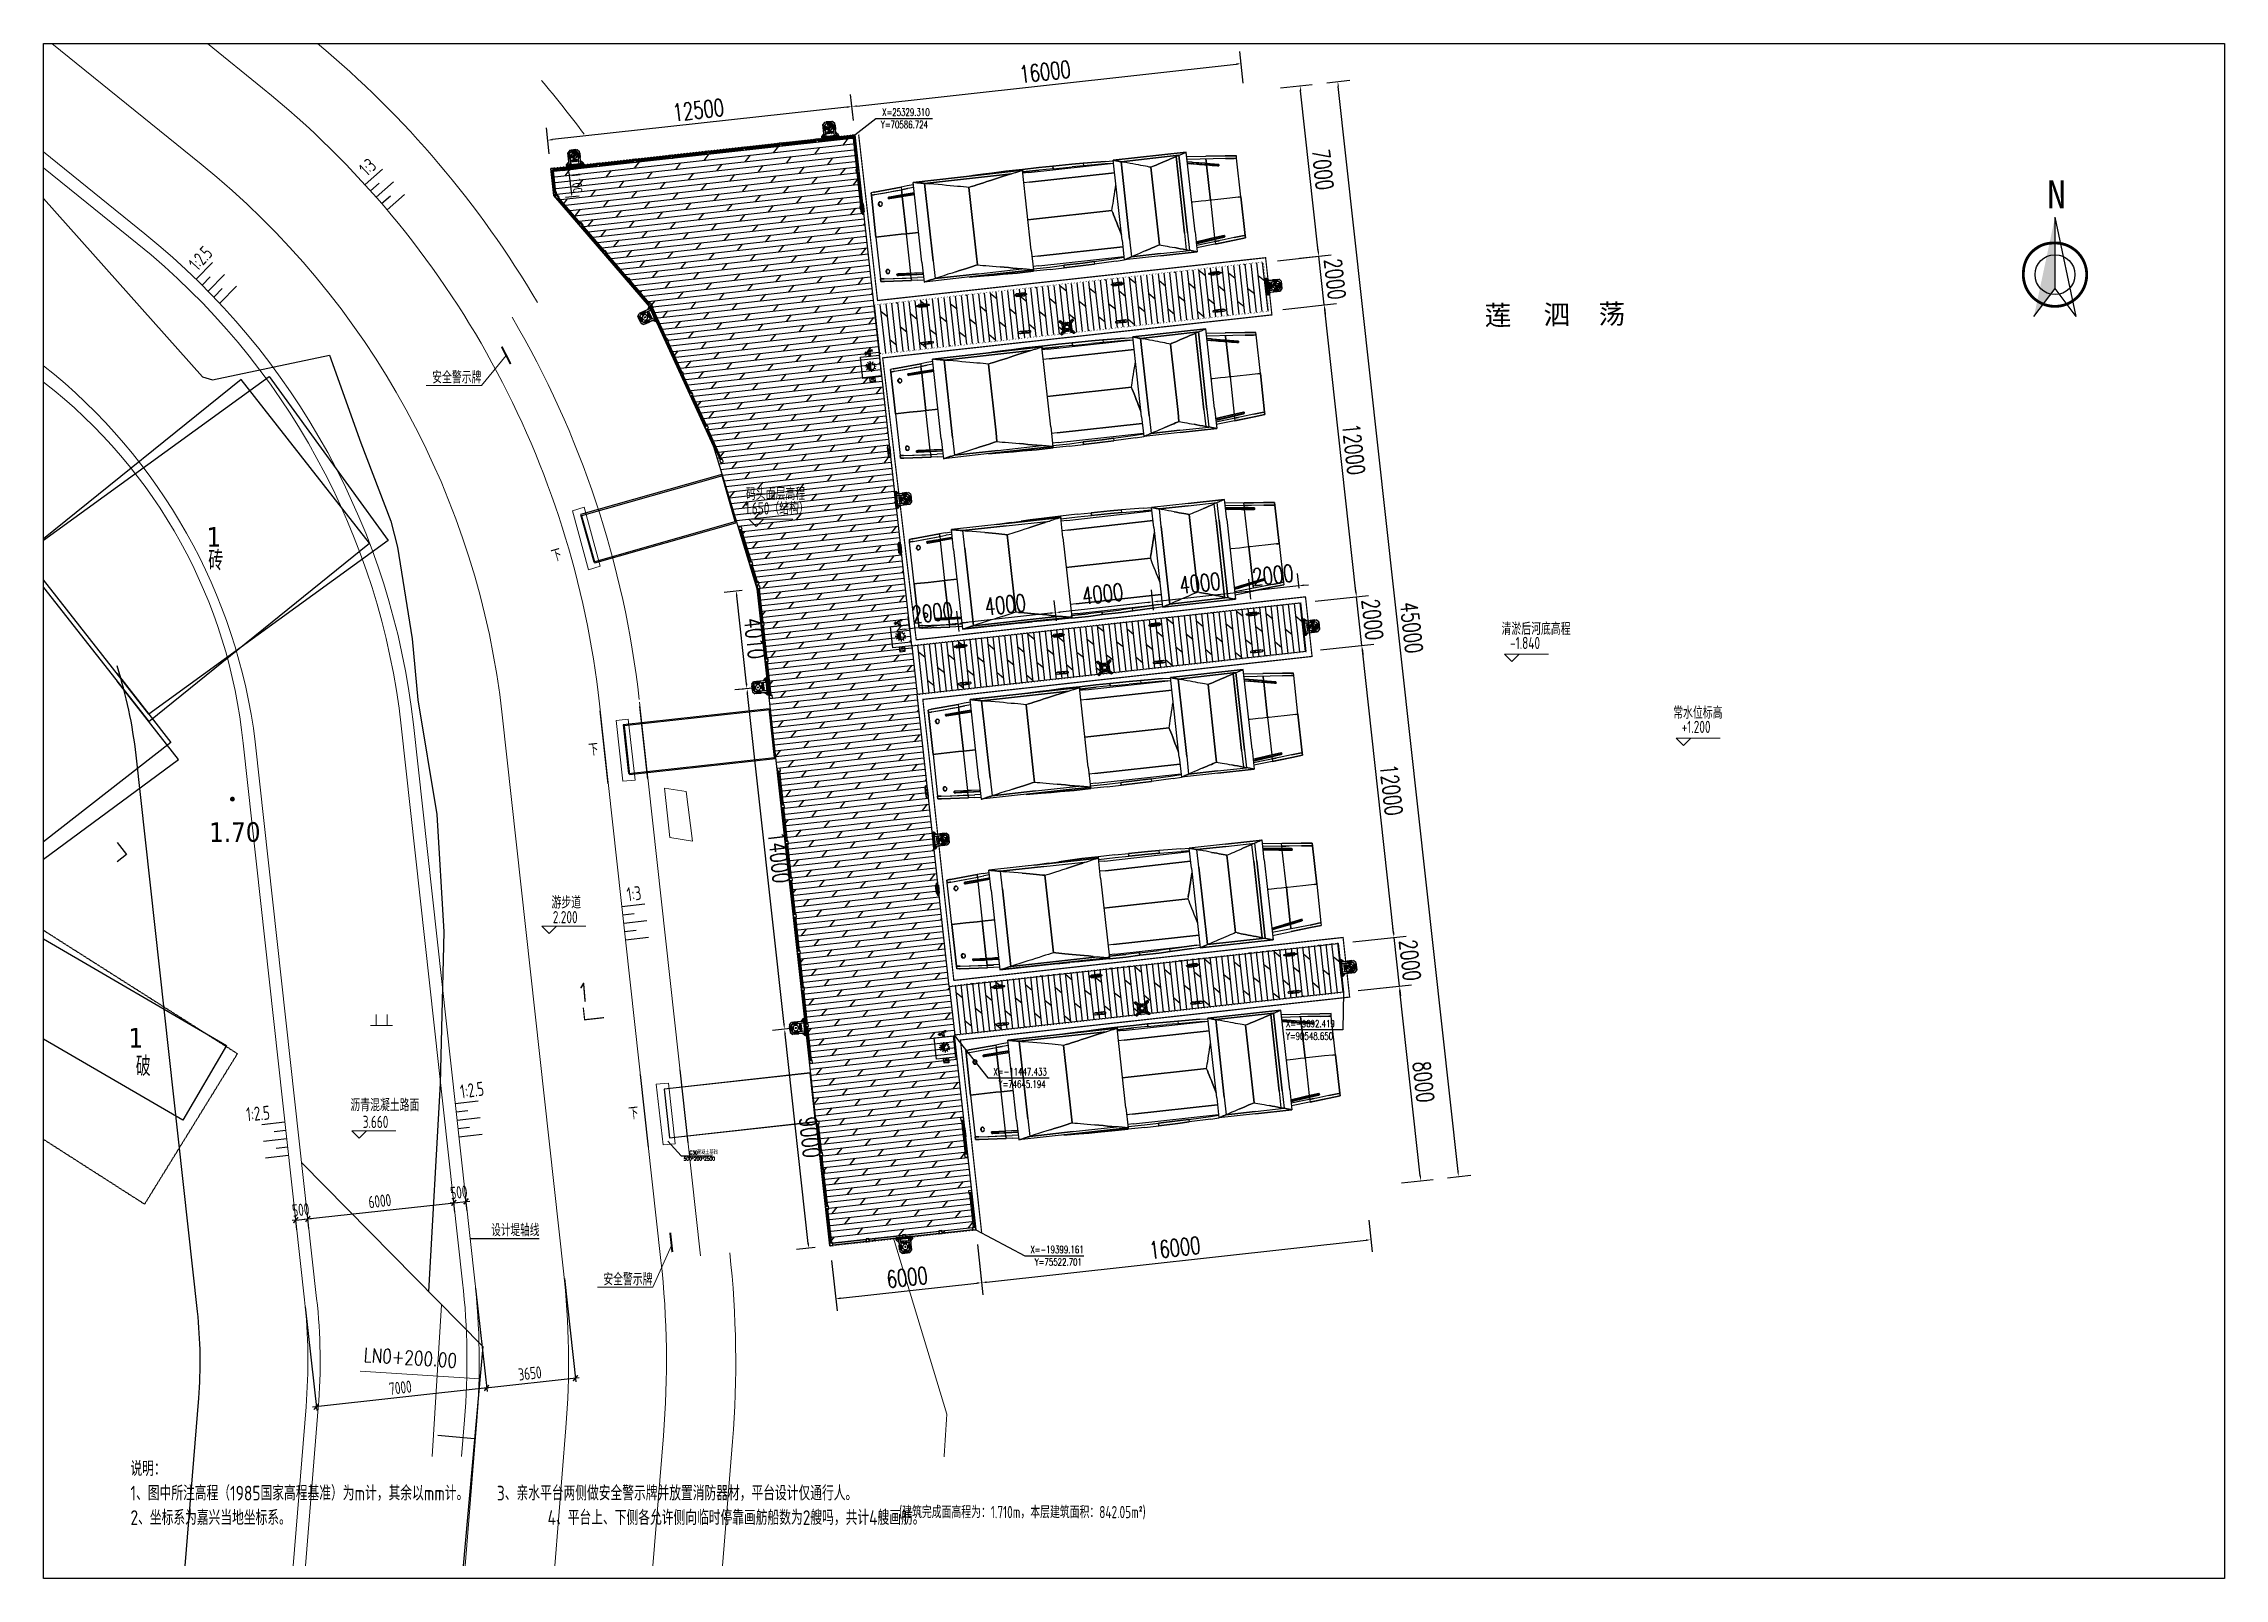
# Model space of a CAD drawing. Header units: millimetres. Extents: x -1003406 to 3312184, y 81337 to 716393.
# Drawn here: x 1373244 to 1462344, y 418900 to 481600 of the extents above; entities that cross this region are included whole.
import ezdxf
from ezdxf.enums import TextEntityAlignment as Align

# ---------------------------------------------------------------- set-up
doc = ezdxf.new("R2010")
doc.units = ezdxf.units.MM
doc.header["$LTSCALE"] = 10
for name, pattern in [('2', [0]), ('2130', [0.2, 0.1, 0.1]), ('4411', [0.2, 0.1, 0.1]), ('A20204', [0]), ('ACAD_ISO03W100', [30, 12, -18]), ('CENTER2', [28.575, 19.05, -3.175, 3.175, -3.175]), ('CONTINOUS', [0]), ('DASHED2', [0.375, 0.25, -0.125]), ('DOTE', [2.42, 2, -0.2, 0.02, -0.2]), ('X5', [3, 2, -1])]:
    doc.linetypes.add(name, pattern=pattern)
doc.layers.get('0').update_dxf_attribs({"linetype": 'CONTINUOUS'})
doc.layers.get('Defpoints').update_dxf_attribs({"linetype": 'CONTINUOUS'})
for name, color, linetype in [('0-轮廓', 4, 'CONTINUOUS'), ('01道路红线', 7, 'CONTINUOUS'), ('0标注', 3, 'CONTINUOUS'), ('DIM', 3, 'CONTINUOUS'), ('DIM_COOR', 3, 'CONTINUOUS'), ('DIM_LEAD', 3, 'CONTINUOUS'), ('DM', 7, 'CONTINUOUS'), ('DMTZ', 8, 'CONTINUOUS'), ('DOTE', 1, 'DOTE'), ('JMD', 7, 'CONTINUOUS'), ('JTSS', 7, 'CONTINUOUS'), ('PUB_TEXT', 7, 'CONTINUOUS'), ('sk-打印', 7, 'CONTINUOUS'), ('SXSS', 140, 'CONTINUOUS'), ('W- bollard系船栓', 4, 'CONTINUOUS'), ('W-_ANTICOLLISION防撞措施', 192, 'CONTINUOUS'), ('W-ancillary measures附属措施', 1, 'CONTINUOUS'), ('W-bridge approach引桥', 4, 'CONTINUOUS'), ('W-FLOAT_BOWL浮筒', 253, 'CONTINUOUS'), ('W-MOUNTING固定方式', 5, 'CONTINUOUS'), ('W-PLASTIC_RAILINGS塑木栏杆', 6, 'CONTINUOUS'), ('W-STEEL_FRAME钢架', 3, 'CONTINUOUS'), ('W-WOOD_FLOOR木地板', 30, 'CONTINUOUS'), ('ZBTZ', 114, 'CONTINUOUS'), ('ZH', 3, 'CONTINUOUS'), ('变形缝', 4, 'CONTINUOUS'), ('塑木板', 32, 'CONTINUOUS'), ('护岸线', 6, 'CONTINUOUS'), ('短销钉', 253, 'CONTINUOUS'), ('码头-SK', 7, 'CONTINUOUS'), ('螺栓', 146, 'CONTINUOUS'), ('配筋率', 61, 'CONTINUOUS')]:
    doc.layers.add(name, color=color, linetype=linetype)
for name, color, linetype, lineweight in [('0堤线', 1, 'CONTINUOUS', 40), ('TEXT', 3, 'CONTINUOUS', 15), ('thick', 6, 'CONTINUOUS', 25), ('引线-H', 130, 'CONTINUOUS', 20), ('文字及标注', 3, 'CONTINUOUS', 15), ('标注', 7, 'CONTINUOUS', 9)]:
    doc.layers.add(name, color=color, linetype=linetype, lineweight=lineweight)
doc.layers.add('W-float bowl浮筒', color=253, linetype='CONTINUOUS', plot=False)
doc.styles.add('_TCH_DIM', font='SIMPLEX', dxfattribs={"bigfont": 'GBCBIG'})
doc.styles.add('gisXi', font='')
doc.styles.add('HZ', font='txt.shx', dxfattribs={"bigfont": 'hzdx.shx'})
doc.styles.add('STANDARD_T3', font='simplex.shx', dxfattribs={"width": 0.7, "bigfont": 'gbcbig.shx'})
doc.styles.add('TCCAD_Dimension', font='Tssdeng.shx', dxfattribs={"width": 0.7, "bigfont": 'hztxt.shx'})
doc.styles.add('TSSD_CHINA', font='tssdeng.shx', dxfattribs={"width": 0.8, "height": 8, "bigfont": 'tssdchn.shx'})
doc.styles.add('TSSD_Dimension', font='Tssdeng.shx', dxfattribs={"width": 0.7, "bigfont": 'hztxt.shx'})
doc.styles.add('TSSD_Label', font='Tssdeng.shx', dxfattribs={"width": 0.7, "bigfont": 'hztxt.shx'})
doc.styles.add('TSSD_REIN', font='tssdeng.shx', dxfattribs={"width": 0.8, "bigfont": 'tssdchn.shx'})
doc.styles.add('方正中等线简体', font='tahoma.ttf')
doc.styles.add('方正细等线简体', font='tahoma.ttf')
doc.styles.get('gisXi').set_extended_font_data('FangSong_GB2312')
doc.linetypes.add('10422', pattern='A,0.75,[150,txt.shx,S=0.5,R=0,X=0,Y=0.5],1.5,[177,txt.shx,S=1,R=0,X=0,Y=0.4],0.75', length=3)
doc.dimstyles.new('TSSD_100_150', dxfattribs={"dimtxt": 500, "dimasz": 150, "dimexe": 150, "dimexo": 300, "dimgap": 150, "dimtad": 1, "dimdec": 0, "dimzin": 0, "dimdsep": 46, "dimtxsty": 'TSSD_Dimension', "dimblk": 'ARCHTICK', "dimcen": 0, "dimdle": 150, "dimclrt": 7, "dimadec": 0, "dimazin": 0, "dimtfac": 1, "dimtdec": 0, "dimtix": 1, "dimtmove": 2, "dimatfit": 3, "dimfxl": 1, "dimtolj": 1, "dimtzin": 0, "dimarcsym": 0})
doc.dimstyles.new('W&&100', dxfattribs={"dimtxt": 350, "dimasz": 100, "dimexe": 250, "dimexo": 300, "dimgap": 100, "dimtad": 1, "dimdec": 0, "dimzin": 0, "dimdsep": 46, "dimtxsty": 'STANDARD_T3', "dimcen": 0.09, "dimclrd": 1, "dimclre": 1, "dimclrt": 7, "dimazin": 2, "dimtfac": 1, "dimtdec": 0, "dimtix": 1, "dimtmove": 2, "dimatfit": 3, "dimfxl": 100, "dimtolj": 1, "dimtzin": 0, "dimarcsym": 0})
doc.dimstyles.new('W&&200', dxfattribs={"dimtxt": 700, "dimasz": 200, "dimexe": 500, "dimexo": 600, "dimgap": 200, "dimtad": 1, "dimdec": 0, "dimzin": 0, "dimdsep": 46, "dimtxsty": 'STANDARD_T3', "dimcen": 0.09, "dimclrd": 1, "dimclre": 1, "dimclrt": 7, "dimazin": 2, "dimtfac": 1, "dimtdec": 0, "dimtix": 1, "dimtmove": 2, "dimatfit": 3, "dimfxl": 100, "dimtolj": 1, "dimtzin": 0, "dimarcsym": 0})
doc.dimstyles.new('W&&5', dxfattribs={"dimtxt": 17.5, "dimasz": 5, "dimexe": 12.5, "dimexo": 15, "dimgap": 5, "dimtad": 1, "dimdec": 0, "dimzin": 0, "dimdsep": 46, "dimtxsty": 'STANDARD_T3', "dimcen": 0.09, "dimclrd": 1, "dimclre": 1, "dimclrt": 7, "dimazin": 2, "dimtfac": 1, "dimtdec": 0, "dimtix": 1, "dimtmove": 2, "dimatfit": 3, "dimfxl": 100, "dimtolj": 1, "dimtzin": 0, "dimarcsym": 0})

msp = doc.modelspace()

# ---------------------------------------------------------------- texts
at = {"layer": '0标注', "linetype": 'Continuous', "extrusion": (0.009651, -0.002178, 0.999951), "style": 'TCCAD_Dimension', "width": 0.7}
msp.add_text('1:3', height=571.43, rotation=43.15378, dxfattribs=at).set_placement((1386403.4, 476175.8, 12350.8))
at = {"layer": '0标注', "linetype": 'Continuous', "extrusion": (0.009791, -0.001422, 0.999951), "style": 'TCCAD_Dimension', "width": 0.7}
msp.add_text('1:2.5', height=571.43, rotation=47.611312, dxfattribs=at).set_placement((1379477.7, 472300.1, 12843.1))
at = {"layer": '0标注', "linetype": 'Continuous', "extrusion": (0.006652, -0.007324, 0.999951), "style": 'TCCAD_Dimension', "width": 0.7}
for s, p in [('1:3', (1397087.2, 446606.3, 6029.3)), ('1:2.5', (1390279.5, 438554, 6043))]:
    msp.add_text(s, height=571.43, rotation=8.116874, dxfattribs=at).set_placement(p)
at = {"layer": '0标注', "linetype": 'Continuous', "extrusion": (-0.004894, -0.008599, 0.999951), "style": 'TCCAD_Dimension', "width": 0.7}
msp.add_text('1:2.5', height=571.43, rotation=4.478021, dxfattribs=at).set_placement((1381527.9, 437497.1, -10524.4))
at = {"layer": 'DM', "color": 7, "extrusion": (0.006996, -0.006996, 0.999951), "style": '方正中等线简体'}
msp.add_text('1.70', height=800, rotation=0.403661, dxfattribs=at).set_placement((1381021.8, 449445.4, 6518.2), align=Align.MIDDLE_CENTER)
at = {"layer": 'JMD', "color": 7, "extrusion": (0.006996, -0.006996, 0.999951), "style": '方正细等线简体'}
for rotation, p in [(0.403663, (1380164.8, 461502.8, 6427.9)), (0.403659, (1376974.5, 441040.6, 6548.7))]:
    msp.add_text('1', height=800, rotation=rotation, dxfattribs=at).set_placement(p, align=Align.MIDDLE_CENTER)
at = {"layer": 'JMD', "linetype": '2130', "lineweight": 0, "style": 'HZ', "width": 0.8}
msp.add_text('砖', height=800, dxfattribs=at).set_placement((1380275.3, 460522.1), align=Align.MIDDLE)
at = {"layer": 'JMD', "linetype": 'X5', "style": 'HZ', "width": 0.8}
msp.add_text('破', height=800, dxfattribs=at).set_placement((1377312.6, 439865.7), align=Align.MIDDLE)
at = {"layer": 'PUB_TEXT', "color": 7, "style": '_TCH_DIM', "width": 0.705882}
for s, height, p in [('X=25329.310', 297.5, (1407502.5, 478649.7)), ('Y=70586.724', 297.5, (1407452.5, 478142.2)), ('Y=90548.650', 297.5, (1424002.4, 440904.8)), ('X=-9692.419', 297.5, (1424002.4, 441412.3)), ('X=-11447.433', 297.5, (1412050, 439450.2)), ('Y=74645.194', 297.5, (1412260, 438942.7)), ('500*200*2500', 148.75, (1399396.2, 435967.8)), ('C30', 148.75, (1399631, 436221.6)), ('X=-19399.161', 297.5, (1413559.4, 432184.5)), ('Y=75522.701', 297.5, (1413739.4, 431677))]:
    msp.add_text(s, height=height, dxfattribs=at).set_placement(p)
at = {"layer": 'PUB_TEXT', "color": 7, "style": '_TCH_DIM'}
msp.add_text('混凝土基础', height=168.79, dxfattribs=at).set_placement((1399936, 436221.6))
at = {"layer": 'SXSS', "color": 253, "extrusion": (0.006996, -0.006996, 0.999951), "style": '方正细等线简体'}
for s, rotation, p in [('莲', 0.403667, (1432631.2, 470559.7, 6731.7)), ('泗', 0.403669, (1435034.8, 470589.2, 6748.3)), ('荡', 0.403667, (1437285.8, 470618.7, 6763.9))]:
    msp.add_text(s, height=800, rotation=rotation, dxfattribs=at).set_placement(p, align=Align.MIDDLE_CENTER)
at = {"layer": 'TEXT', "style": 'TSSD_Dimension', "width": 0.7}
for p in [(1389120.1, 467714.8), (1396111.5, 430871.9)]:
    msp.add_text('安全警示牌', height=500, dxfattribs=at).set_placement(p)
at = {"layer": 'TEXT', "style": 'TSSD_CHINA', "width": 0.75}
for rotation, p in [(16.314262, (1394203.4, 460702.6)), (6.297353, (1395711.5, 452762.4)), (6.297353, (1397350.8, 437907.1))]:
    msp.add_text('下', height=500, rotation=rotation, dxfattribs=at).set_placement(p, align=Align.MIDDLE)
at = {"layer": 'TEXT', "ltscale": 99, "style": 'TSSD_REIN', "width": 0.7}
msp.add_text('(建筑完成面高程为：1.710m，本层建筑面积：842.05m%%1402%%141)', height=500, dxfattribs=at).set_placement((1408198.1, 421358.5))
at = {"layer": 'TEXT', "ltscale": 99, "insert": (1376792.2, 423682.6, -383963.8), "char_height": 600, "width": 30938.61, "attachment_point": 1, "style": 'TCCAD_Dimension'}
msp.add_mtext('{\\W0.8;说明：\\P1、图中所注高程（1985国家高程基准）为m计，其余以mm计。    3、亲水平台两侧做安全警示牌并放置消防器材，平台设计仅通行人。\\P2、坐标系为嘉兴当地坐标系。                                    4、平台上、下侧各允许侧向临时停靠画舫船数为2艘吗，共计4艘画舫。                                }', dxfattribs=at)
at = {"layer": 'thick', "style": 'TSSD_Label', "width": 0.7}
msp.add_text('1', height=800, rotation=4.74183, dxfattribs=at).set_placement((1395141, 443227.5), align=Align.TOP_LEFT)
at = {"layer": 'ZH', "lineweight": 20, "style": 'HZ', "width": 0.8}
msp.add_text('LN0+200.00', height=571.43, rotation=356.338633, dxfattribs=at).set_placement((1386292.8, 427581.2), align=Align.BOTTOM_LEFT)
at = {"layer": '变形缝', "style": 'TSSD_CHINA', "width": 0.75}
msp.add_text('设计堤轴线', height=500, dxfattribs=at).set_placement((1391532.4, 432876.3))
at = {"layer": '标注', "style": 'TCCAD_Dimension', "width": 0.7}
for s, p in [('码头面层高程', (1401941.4, 462956.9)), ('1.650（结构）', (1401917.3, 462361.5, -383963.8)), ('清淤后河底高程', (1432813.6, 457443.1)), ('-1.840', (1433160, 456864.9, -383963.8)), ('常水位标高', (1439824.6, 454015)), ('+1.200', (1440171, 453436.8, -383963.8)), ('游步道', (1393993.1, 446262.9)), ('2.200', (1394050.1, 445663.3, -274259.9)), ('沥青混凝土路面', (1385778.1, 437984.5)), ('3.660', (1386284.5, 437299.3, -274259.9))]:
    msp.add_text(s, height=500, dxfattribs=at).set_placement(p)

# ---------------------------------------------------------------- blocks, each defined once
blk = doc.blocks.new('7201001102')
at = {"linetype": '2'}
h = blk.add_hatch(color=7, dxfattribs=at)
edge = h.paths.add_edge_path(flags=0)
edge.add_arc((0, 0), 0.25, 0, 360)
blk = doc.blocks.new('9120')
at = {"color": 0, "linetype": 'Continuous', "lineweight": -2}
for p, q in [((-1, 0), (1, 0)), ((-0.5, 0), (-0.5, 1)), ((0.5, 0), (0.5, 1))]:
    blk.add_line(p, q, dxfattribs=at)
blk = doc.blocks.new('zbz')
at = {"layer": '01道路红线', "linetype": 'Continuous'}
h = blk.add_hatch(color=256, dxfattribs=at)
h.paths.add_polyline_path([(-463132, -367834), (-464303, -373349, -0.0300054), (-463549, -373304, -0.0154378), (-463132, -373291)])
h.paths.add_polyline_path([(-463132, -373291, 0.0154378), (-463549, -373304, 0.0285414), (-464313, -373395), (-464907, -376191, -0.108458), (-463132, -375802)])
h.paths.add_polyline_path([(-463132, -375802, 0.108458), (-464907, -376191), (-466317, -382833, 0.1607662), (-464028, -384179), (-463132, -382995)])
h.paths.add_polyline_path([(-464028, -384179, -0.1607662), (-466317, -382833), (-466911, -385629, 0.0536661), (-465634, -386305)])
h.paths.add_polyline_path([(-465634, -386305, -0.0536661), (-466911, -385629), (-467609, -388918)])
for p, q in [((-463132, -382995), (-463132, -367834)), ((-458656, -388918), (-463132, -367834)), ((-467609, -388918), (-463132, -382995)), ((-458656, -388918), (-463132, -382995))]:
    blk.add_line(p, q, dxfattribs=at)
at = {"layer": '01道路红线', "linetype": 'Continuous', "const_width": 600, "flags": 128}
blk.add_lwpolyline([(-463549, -373304, -2.7126392), (-469849, -379390, -0.4041286), (-463549, -373304, -0.4041286)], format="xyb", dxfattribs=at)
at = {"layer": '01道路红线', "linetype": 'Continuous'}
for radius in [6748, 4237]:
    blk.add_circle((-463132, -380038), radius, dxfattribs=at)
at = {"layer": '01道路红线', "linetype": 'A20204', "style": 'gisXi'}
blk.add_text('N', height=6000, dxfattribs=at).set_placement((-464846, -362957, -3804), align=Align.MIDDLE_LEFT)
blk = doc.blocks.new('$RECOVER_180420175437-0')
at = {"layer": '标注'}
for p, q in [((0, 0), (-150, 150)), ((-150, 150), (750, 150)), ((0, 0), (150, 150))]:
    blk.add_line(p, q, dxfattribs=at)
blk = doc.blocks.new('_ArchTick')
at = {"color": 0, "const_width": 0.4}
blk.add_lwpolyline([(-0.71, -0.71), (0.71, 0.71)], dxfattribs=at)
blk = doc.blocks.new('*D387')
at = {"layer": 'Defpoints', "color": 0, "transparency": 16777216}
for p in [(1394489, 431454), (1390861, 431053), (1391344, 426678)]:
    blk.add_point(p, dxfattribs=at)
at = {"layer": 'DIM', "color": 0, "lineweight": -2, "transparency": 16777216}
for p, q in [((1390894, 430755), (1391360, 426529)), ((1394522, 431156), (1394988, 426929)), ((1395121, 427095), (1391195, 426662))]:
    blk.add_line(p, q, dxfattribs=at)
at = {"layer": 'DIM', "color": 0, "lineweight": -2, "transparency": 16777216, "xscale": 150, "yscale": 150, "zscale": 150}
for p, rotation in [((1391344, 426678), 186.2973526375115), ((1394972, 427079), 6.297352637511437)]:
    blk.add_blockref('_ArchTick', p, dxfattribs=dict(at, rotation=rotation))
at = {"layer": 'DIM', "color": 7, "transparency": 16777216, "insert": (1393114, 427276), "char_height": 500, "attachment_point": 5, "rotation": 6.29735, "style": 'TSSD_Dimension'}
blk.add_mtext('\\A1;3650', dxfattribs=at)
blk = doc.blocks.new('*D388')
at = {"layer": 'Defpoints', "color": 0, "transparency": 16777216}
for p in [(1390861, 431053), (1383903, 430286), (1384386, 425910)]:
    blk.add_point(p, dxfattribs=at)
at = {"layer": 'DIM', "color": 0, "lineweight": -2, "transparency": 16777216}
for p, q in [((1390894, 430755), (1391360, 426529)), ((1383936, 429987), (1384403, 425761)), ((1391493, 426695), (1384237, 425894))]:
    blk.add_line(p, q, dxfattribs=at)
at = {"layer": 'DIM', "color": 0, "lineweight": -2, "transparency": 16777216, "xscale": 150, "yscale": 150, "zscale": 150}
for p, rotation in [((1391344, 426678), 6.29735263568274), ((1384386, 425910), 186.2973526356827)]:
    blk.add_blockref('_ArchTick', p, dxfattribs=dict(at, rotation=rotation))
at = {"layer": 'DIM', "color": 7, "transparency": 16777216, "insert": (1387821, 426692), "char_height": 500, "attachment_point": 5, "rotation": 6.29735, "style": 'TSSD_Dimension'}
blk.add_mtext('\\A1;7000', dxfattribs=at)
blk = doc.blocks.new('*D389')
at = {"layer": 'Defpoints', "color": 0, "transparency": 16777216}
for p in [(1384042, 433587), (1383621, 432845), (1384118, 432900)]:
    blk.add_point(p, dxfattribs=at)
at = {"layer": 'DIM', "color": 0, "lineweight": -2, "transparency": 16777216}
for p, q in [((1383545, 433533), (1383396, 433516)), ((1383588, 433143), (1383529, 433682)), ((1383545, 433533), (1384042, 433587)), ((1384085, 433198), (1384026, 433737)), ((1384042, 433587), (1384191, 433604))]:
    blk.add_line(p, q, dxfattribs=at)
at = {"layer": 'DIM', "color": 0, "lineweight": -2, "transparency": 16777216, "xscale": 150, "yscale": 150, "zscale": 150}
for p, rotation in [((1383545, 433533), 6.297352635678903), ((1384042, 433587), 186.2973526356789)]:
    blk.add_blockref('_ArchTick', p, dxfattribs=dict(at, rotation=rotation))
at = {"layer": 'DIM', "color": 7, "transparency": 16777216, "insert": (1383750, 433958), "char_height": 500, "attachment_point": 5, "rotation": 6.29735, "style": 'TSSD_Dimension'}
blk.add_mtext('\\A1;500', dxfattribs=at)
blk = doc.blocks.new('*D390')
at = {"layer": 'Defpoints', "color": 0, "transparency": 16777216}
for p in [(1390006, 434246), (1390082, 433558), (1384118, 432900)]:
    blk.add_point(p, dxfattribs=at)
at = {"layer": 'DIM', "color": 0, "lineweight": -2, "transparency": 16777216}
for p, q in [((1383893, 433571), (1390155, 434262)), ((1390049, 433856), (1389989, 434395)), ((1384085, 433198), (1384026, 433737))]:
    blk.add_line(p, q, dxfattribs=at)
at = {"layer": 'DIM', "color": 0, "lineweight": -2, "transparency": 16777216, "xscale": 150, "yscale": 150, "zscale": 150}
for p, rotation in [((1390006, 434246), 6.297352637511477), ((1384042, 433587), 186.2973526375115)]:
    blk.add_blockref('_ArchTick', p, dxfattribs=dict(at, rotation=rotation))
at = {"layer": 'DIM', "color": 7, "transparency": 16777216, "insert": (1386980, 434314), "char_height": 500, "attachment_point": 5, "rotation": 6.29735, "style": 'TSSD_Dimension'}
blk.add_mtext('\\A1;6000', dxfattribs=at)
blk = doc.blocks.new('*D391')
at = {"layer": 'Defpoints', "color": 0, "transparency": 16777216}
for p in [(1390503, 434300), (1390082, 433558), (1390579, 433613)]:
    blk.add_point(p, dxfattribs=at)
at = {"layer": 'DIM', "color": 0, "lineweight": -2, "transparency": 16777216}
for p, q in [((1390006, 434246), (1389857, 434229)), ((1390049, 433856), (1389989, 434395)), ((1390006, 434246), (1390503, 434300)), ((1390546, 433911), (1390486, 434450)), ((1390503, 434300), (1390652, 434317))]:
    blk.add_line(p, q, dxfattribs=at)
at = {"layer": 'DIM', "color": 0, "lineweight": -2, "transparency": 16777216, "xscale": 150, "yscale": 150, "zscale": 150}
for p, rotation in [((1390006, 434246), 6.297352637511437), ((1390503, 434300), 186.2973526375115)]:
    blk.add_blockref('_ArchTick', p, dxfattribs=dict(at, rotation=rotation))
at = {"layer": 'DIM', "color": 7, "transparency": 16777216, "insert": (1390210, 434671), "char_height": 500, "attachment_point": 5, "rotation": 6.29735, "style": 'TSSD_Dimension'}
blk.add_mtext('\\A1;500', dxfattribs=at)
blk = doc.blocks.new('*D893')
at = {"layer": 'Defpoints', "color": 0, "transparency": 16777216}
for p in [(1393842, 477657), (1406395, 477869), (1393970, 476498)]:
    blk.add_point(p, dxfattribs=at)
at = {"layer": 'W-bridge approach引桥', "color": 1, "lineweight": -2, "transparency": 16777216}
for p, q in [((1406329, 478465), (1406212, 479525)), ((1406068, 479006), (1394041, 477679)), ((1393904, 477094), (1393788, 478154))]:
    blk.add_line(p, q, dxfattribs=at)
at = {"layer": 'W-bridge approach引桥', "color": 1, "transparency": 16777216}
for points in [[(1406064, 479039), (1406072, 478973), (1406267, 479028)], [(1394037, 477712), (1394045, 477646), (1393842, 477657)]]:
    blk.add_solid(points, dxfattribs=at)
at = {"layer": 'W-bridge approach引桥', "color": 7, "transparency": 16777216, "insert": (1399994, 478889), "char_height": 700, "attachment_point": 5, "rotation": 6.29735, "style": 'STANDARD_T3'}
blk.add_mtext('\\A1;12500', dxfattribs=at)
blk = doc.blocks.new('*D894')
at = {"layer": 'Defpoints', "color": 0, "transparency": 16777216}
for p in [(1395299, 476498), (1394818, 475338), (1395419, 475405)]:
    blk.add_point(p, dxfattribs=at)
at = {"layer": 'W-WOOD_FLOOR木地板', "color": 1, "lineweight": -2, "transparency": 16777216}
for p, q in [((1395000, 476465), (1394449, 476404)), ((1394708, 476332), (1394807, 475438)), ((1395121, 475372), (1394570, 475311))]:
    blk.add_line(p, q, dxfattribs=at)
at = {"layer": 'W-WOOD_FLOOR木地板', "color": 1, "transparency": 16777216}
for points in [[(1394725, 476334), (1394692, 476330), (1394697, 476432)], [(1394824, 475439), (1394791, 475436), (1394818, 475338)]]:
    blk.add_solid(points, dxfattribs=at)
at = {"layer": 'W-WOOD_FLOOR木地板', "color": 7, "transparency": 16777216, "insert": (1395031, 475915), "char_height": 350, "attachment_point": 5, "rotation": 276.29735, "style": 'STANDARD_T3'}
blk.add_mtext('\\A1;1100', dxfattribs=at)
blk = doc.blocks.new('*D895')
at = {"layer": 'Defpoints', "color": 0, "transparency": 16777216}
for p in [(1411331, 433141), (1405367, 432482), (1411569, 430982)]:
    blk.add_point(p, dxfattribs=at)
at = {"layer": 'W-WOOD_FLOOR木地板', "color": 1, "lineweight": -2, "transparency": 16777216}
for p, q in [((1411397, 432544), (1411624, 430485)), ((1405433, 431886), (1405660, 429827)), ((1405804, 430346), (1411370, 430960))]:
    blk.add_line(p, q, dxfattribs=at)
at = {"layer": 'W-WOOD_FLOOR木地板', "color": 1, "transparency": 16777216}
for points in [[(1405800, 430379), (1405808, 430313), (1405605, 430324)], [(1411367, 430993), (1411374, 430927), (1411569, 430982)]]:
    blk.add_solid(points, dxfattribs=at)
at = {"layer": 'W-WOOD_FLOOR木地板', "color": 7, "transparency": 16777216, "insert": (1408527, 431200), "char_height": 700, "attachment_point": 5, "rotation": 6.29735, "style": 'STANDARD_T3'}
blk.add_mtext('\\A1;6000', dxfattribs=at)
blk = doc.blocks.new('*D896')
at = {"layer": 'Defpoints', "color": 0, "transparency": 16777216}
for p in [(1403518, 441333), (1404355, 441425), (1405367, 432482)]:
    blk.add_point(p, dxfattribs=at)
at = {"layer": 'W-WOOD_FLOOR木地板', "color": 1, "lineweight": -2, "transparency": 16777216}
for p, q in [((1403759, 441359), (1403021, 441278)), ((1404483, 432586), (1403540, 441134)), ((1404771, 432417), (1404008, 432332))]:
    blk.add_line(p, q, dxfattribs=at)
at = {"layer": 'W-WOOD_FLOOR木地板', "color": 1, "transparency": 16777216}
for points in [[(1403573, 441138), (1403506, 441130), (1403518, 441333)], [(1404516, 432590), (1404450, 432582), (1404505, 432387)]]:
    blk.add_solid(points, dxfattribs=at)
at = {"layer": 'W-WOOD_FLOOR木地板', "color": 7, "transparency": 16777216, "insert": (1404558, 436920), "char_height": 700, "attachment_point": 5, "rotation": 276.29735, "style": 'STANDARD_T3'}
blk.add_mtext('\\A1;9000', dxfattribs=at)
blk = doc.blocks.new('A$Cd0744727')
at = {"layer": 'W-PLASTIC_RAILINGS塑木栏杆'}
for points in [[(0, 0), (120, 0), (120, 120), (0, 120)], [(120, 30), (1500, 30), (1500, 90), (120, 90)], [(1500, 0), (1620, 0), (1620, 120), (1500, 120)]]:
    blk.add_lwpolyline(points, close=True, dxfattribs=at)
blk = doc.blocks.new('A$C29e3f0c6')
at = {"layer": 'W-PLASTIC_RAILINGS塑木栏杆'}
for points in [[(0, 0), (120, 0), (120, 120), (0, 120)], [(120, 30), (1500, 30), (1500, 90), (120, 90)], [(1500, 0), (1620, 0), (1620, 120), (1500, 120)]]:
    blk.add_lwpolyline(points, close=True, dxfattribs=at)
blk = doc.blocks.new('*U394')
at = {"layer": 'W-PLASTIC_RAILINGS塑木栏杆'}
blk.add_blockref('A$C29e3f0c6', (-810, -60), dxfattribs=at)
blk = doc.blocks.new('*U395')
at = {"layer": 'W-PLASTIC_RAILINGS塑木栏杆', "color": 0, "linetype": 'ByBlock', "lineweight": -2, "transparency": 16777216}
for p in [(-9000, 0), (-7500, 0), (-6000, 0), (-4500, 0), (-3000, 0), (-1500, 0), (0, 0)]:
    blk.add_blockref('*U394', p, dxfattribs=at)
blk = doc.blocks.new('A$C77db798a')
at = {"layer": 'W-PLASTIC_RAILINGS塑木栏杆'}
for points in [[(0, 0), (120, 0), (120, 120), (0, 120)], [(120, 30), (1500, 30), (1500, 90), (120, 90)], [(1500, 0), (1620, 0), (1620, 120), (1500, 120)]]:
    blk.add_lwpolyline(points, close=True, dxfattribs=at)
blk = doc.blocks.new('*U190')
blk.add_lwpolyline([(-12, 0), (-12, 2.5), (12, 2.5), (12, 0)], close=True)
blk = doc.blocks.new('*U189')
at = {"color": 8, "linetype": 'Continuous', "lineweight": 15}
for p, q in [((-1, 2), (-2, 1)), ((0, 1), (0, -1)), ((-1, -2), (-2, -1))]:
    blk.add_line(p, q, dxfattribs=at)
at = {"color": 7, "linetype": 'Continuous', "lineweight": 15}
for p, q in [((16, 1), (0, 1)), ((0, 0), (19, 0)), ((16, 1), (16, 0)), ((19, -1), (19, 0)), ((0, -1), (19, -1))]:
    blk.add_line(p, q, dxfattribs=at)
for centre, radius, start, end in [((-3, 0), 2.9, 41.31782, 318.68218), ((-3, 0), 1.45, 41.31782, 318.68218), ((0, 3), 2.82, 221.31782, 270), ((0, -3), 2.82, 90, 138.68218), ((0, 3), 1.37, 221.31782, 270), ((0, -3), 1.37, 90, 138.68218)]:
    blk.add_arc(centre, radius, start, end, dxfattribs=at)
blk = doc.blocks.new('无头销轴_B型_D12X150')
at = {"color": 0}
for p, q in [((-72, 6), (-72, -6)), ((72, 6), (72, -6))]:
    blk.add_line(p, q, dxfattribs=at)
blk.add_lwpolyline([(-75, 4), (-75, -4), (-72, -6), (72, -6), (75, -4), (75, 4), (72, 6), (-72, 6)], close=True, dxfattribs=at)
for centre in [(-70, 0), (70, 0)]:
    blk.add_circle(centre, 1.6, dxfattribs=at)
blk = doc.blocks.new('A$C1EDE4923')
at = {"color": 3, "linetype": 'CENTER2', "ltscale": 0.5}
for p, q in [((-284, 80), (-260, 80)), ((-272, 68), (-272, 92)), ((-235, 120), (-254, 120)), ((-146, 120), (-127, 120)), ((-97, 80), (-121, 80)), ((-109, 68), (-109, 92))]:
    blk.add_line(p, q, dxfattribs=at)
at = {"linetype": 'DASHED2'}
for p, q in [((-240, 126), (-249, 126)), ((-240, 113), (-249, 113)), ((-235, 126), (-145, 126)), ((-235, 113), (-145, 113)), ((-141, 126), (-132, 126)), ((-141, 113), (-132, 113))]:
    blk.add_line(p, q, dxfattribs=at)
at = {"color": 3, "linetype": 'CENTER2'}
blk.add_line((-241, 120), (-140, 120), dxfattribs=at)
for p, q in [((-232, 80), (-232, 160)), ((-148, 80), (-148, 160))]:
    blk.add_line(p, q)
for points in [[(-94, 40), (-94, 120), (-287, 120), (-287, 40)], [(-249, 142), (-240, 142), (-240, 40), (-249, 40)], [(-232, 160), (-148, 160), (-145, 157), (-145, 83), (-148, 80), (-232, 80), (-235, 83), (-235, 157)], [(-132, 142), (-141, 142), (-141, 40), (-132, 40)]]:
    blk.add_lwpolyline(points, close=True)
for centre in [(-272, 80), (-109, 80)]:
    blk.add_circle(centre, 7)
at = {"xscale": -1}
for name, p, rotation in [('无头销轴_B型_D12X150', (-190, 120), 180), ('*U189', (-260, 114), 270), ('*U190', (-249, 120), 90), ('*U190', (-237, 120), 90)]:
    blk.add_blockref(name, p, dxfattribs=dict(at, rotation=rotation))
for name, p, rotation in [('*U190', (-143, 120), 270), ('*U190', (-132, 120), 270), ('*U189', (-121, 114), 90)]:
    blk.add_blockref(name, p, dxfattribs=dict(rotation=rotation))
blk = doc.blocks.new('*D175')
at = {"color": 1, "lineweight": -2, "transparency": 16777216}
for p, q in [((-82, 307), (-85, 304)), ((-78, 311), (78, 464)), ((121, 506), (82, 468))]:
    blk.add_line(p, q, dxfattribs=at)
at = {"color": 1, "transparency": 16777216}
for points in [[(-82, 308), (-81, 307), (-78, 311)], [(81, 468), (82, 467), (78, 464)]]:
    blk.add_solid(points, dxfattribs=at)
at = {"layer": 'Defpoints', "color": 0, "transparency": 16777216}
for p in [(-78, 311), (78, 464)]:
    blk.add_point(p, dxfattribs=at)
at = {"color": 7, "transparency": 16777216, "insert": (93, 499), "char_height": 17.5, "attachment_point": 5, "rotation": 44.4737, "style": 'STANDARD_T3'}
blk.add_mtext('\\A1;∅219', dxfattribs=at)
blk = doc.blocks.new('$matou$00000081')
at = {"elevation": 0}
for points in [[(115, -13, 1.151757), (115, 13), (-115, 13, 1.151757), (-115, -13), (115, -13)], [(-96, 13, -0.182727), (-80, 28), (81, 28, -0.182727), (97, 13)], [(97, -13, -0.182727), (81, -28), (-80, -28, -0.182727), (-96, -13, -0.127039)]]:
    blk.add_lwpolyline(points, format="xyb", dxfattribs=at)
for centre, radius in [((-39, 0, 0), 10.9), ((-39, 0, 0), 7.27), ((40, 0, 0), 10.9), ((40, 0, 0), 7.27)]:
    blk.add_circle(centre, radius)
blk = doc.blocks.new('*U392')
at = {"layer": 'W- bollard系船栓', "xscale": 2, "yscale": -2, "rotation": 180}
blk.add_blockref('$matou$00000081', (0, 0, 0), dxfattribs=at)
blk = doc.blocks.new('*U393')
at = {"layer": 'W- bollard系船栓', "color": 0, "linetype": 'ByBlock', "lineweight": -2, "transparency": 16777216}
for p in [(0, 0), (4000, 0), (8000, 0), (12000, 0)]:
    blk.add_blockref('*U392', p, dxfattribs=at)
blk = doc.blocks.new('A$C5dbce5db')
blk.add_hatch(color=3).paths.add_polyline_path([(793, 392, 1), (501, 392)])
at = {"color": 5}
for p, q in [((37, 450), (53, 450)), ((37, 415), (53, 415)), ((37, 356), (53, 356)), ((37, 321), (53, 321)), ((124, 403), (140, 403)), ((124, 368), (140, 368))]:
    blk.add_line(p, q, dxfattribs=at)
blk.add_line((501, 392), (793, 392))
blk.add_lwpolyline([(0, 484), (200, 484), (200, 284), (0, 284)], close=True)
at = {"color": 3}
blk.add_lwpolyline([(200, 768), (1071, 768), (1071, 0), (200, 0)], close=True, dxfattribs=at)
at = {"color": 0}
for points in [[(490, 391), (430, 394)], [(508, 315), (458, 285)], [(510, 471), (463, 501)], [(567, 528), (537, 578)], [(570, 257), (540, 205)], [(644, 232), (647, 178)], [(649, 551), (647, 611)], [(724, 531), (753, 579)], [(727, 255), (757, 205)], [(784, 312), (836, 282)], [(786, 469), (836, 499)], [(804, 392), (863, 394)]]:
    blk.add_lwpolyline(points, dxfattribs=at)
at = {"color": 3}
for points in [[(1075, 406), (1073, 362)], [(1100, 367), (1073, 362)], [(1102, 404), (1075, 406)], [(1081, 411), (1078, 357)], [(1111, 361), (1078, 357)], [(1108, 409), (1081, 411)], [(1102, 410), (1100, 361)], [(1122, 371), (1106, 372)], [(1123, 398), (1107, 399)], [(1108, 420), (1124, 419)], [(1108, 420), (1110, 350), (1126, 349)], [(1123, 398), (1122, 371), (1126, 349)], [(1124, 419), (1123, 398)], [(1135, 408), (1124, 409)], [(1126, 349), (1133, 365), (1149, 370)], [(1260, 543), (1136, 543), (1131, 554), (1186, 568)], [(1157, 429), (1151, 413), (1135, 408)], [(1241, 370), (1197, 362), (1149, 370)], [(1157, 429), (1159, 456)], [(1234, 447), (1158, 450)], [(1170, 461), (1159, 456)], [(1234, 452), (1159, 456)], [(1170, 461), (1171, 477)], [(1170, 461), (1224, 458), (1234, 452)], [(1171, 477), (1176, 482), (1181, 476)], [(1215, 496), (1177, 498), (1176, 482)], [(1219, 480), (1176, 482)], [(1211, 523), (1184, 519), (1178, 514)], [(1178, 509), (1178, 514)], [(1215, 507), (1178, 509)], [(1179, 541), (1186, 579), (1208, 578)], [(1181, 476), (1209, 480)], [(1181, 476), (1181, 460)], [(1182, 498), (1183, 509)], [(1185, 541), (1184, 519)], [(1189, 519), (1188, 508)], [(1206, 540), (1205, 524)], [(1205, 524), (1205, 508)], [(1208, 578), (1212, 545)], [(1260, 543), (1261, 554), (1208, 572)], [(1208, 459), (1209, 480), (1225, 480)], [(1209, 497), (1210, 507)], [(1211, 523), (1216, 518), (1215, 507)], [(1215, 496), (1219, 480)], [(1224, 458), (1225, 480)], [(1259, 413), (1239, 430), (1234, 452)], [(1241, 370), (1257, 364), (1262, 348)], [(1259, 413), (1290, 384), (1305, 351), (1310, 335)], [(1262, 348), (1261, 337)], [(1261, 337), (1310, 335)], [(1263, 261), (1263, 267), (1264, 277)], [(1264, 283), (1264, 288), (1265, 299)], [(1265, 304), (1265, 310), (1266, 321)], [(1266, 326), (1266, 331), (1266, 337)], [(1268, 261), (1266, 337)], [(1269, 283), (1269, 288), (1270, 299)], [(1274, 261), (1274, 266), (1274, 271), (1269, 277)], [(1270, 304), (1271, 309), (1271, 320)], [(1271, 326), (1272, 331), (1272, 336)], [(1274, 261), (1274, 266), (1274, 277)], [(1275, 282), (1275, 288), (1275, 298)], [(1276, 304), (1276, 309), (1276, 320)], [(1277, 325), (1277, 331), (1277, 336)], [(1279, 260), (1277, 336)], [(1280, 277), (1280, 282), (1281, 298)], [(1281, 303), (1281, 309), (1282, 320)], [(1282, 325), (1282, 331), (1283, 336)], [(1284, 260), (1285, 271)], [(1284, 260), (1285, 271)], [(1285, 276), (1285, 282), (1286, 293)], [(1286, 298), (1286, 303), (1287, 319)], [(1288, 325), (1288, 330), (1288, 336)], [(1290, 260), (1288, 336)], [(1295, 260), (1295, 265), (1290, 271)], [(1291, 276), (1291, 281), (1291, 292)], [(1292, 298), (1292, 303), (1292, 314)], [(1293, 319), (1293, 325), (1293, 335)], [(1295, 260), (1296, 270)], [(1296, 276), (1296, 281), (1297, 292)], [(1297, 297), (1297, 303), (1298, 314)], [(1298, 319), (1298, 324), (1299, 335)], [(1301, 259), (1299, 335)], [(1301, 275), (1302, 281), (1302, 292)], [(1306, 259), (1306, 264), (1301, 270)], [(1302, 297), (1303, 302), (1303, 313)], [(1304, 319), (1304, 324), (1304, 335)], [(1306, 259), (1307, 270)], [(1307, 275), (1307, 281), (1308, 291)], [(1308, 297), (1308, 302), (1309, 313)], [(1309, 318), (1309, 324), (1310, 335)]]:
    blk.add_lwpolyline(points, dxfattribs=at)
at = {"color": 5}
for centre, radius in [((147, 386), 41.3), ((167, 386), 8)]:
    blk.add_circle(centre, radius, dxfattribs=at)
at = {"color": 0}
blk.add_circle((647, 392), 146, dxfattribs=at)
at = {"color": 5}
for centre, start, end in [((45, 450), 0, 180), ((45, 415), 180, 0), ((45, 356), 0, 180), ((45, 321), 180, 0), ((132, 403), 0, 180), ((132, 368), 180, 0)]:
    blk.add_arc(centre, 8, start, end, dxfattribs=at)
blk = doc.blocks.new('*D897')
at = {"layer": 'Defpoints', "color": 0, "transparency": 16777216}
for p in [(1426357, 442847), (1411331, 433141), (1427472, 432737)]:
    blk.add_point(p, dxfattribs=at)
at = {"layer": 'W-WOOD_FLOOR木地板', "color": 1, "lineweight": -2, "transparency": 16777216}
for p, q in [((1427385, 433532), (1427527, 432240)), ((1411768, 431004), (1427274, 432715)), ((1411481, 431777), (1411624, 430485))]:
    blk.add_line(p, q, dxfattribs=at)
at = {"layer": 'W-WOOD_FLOOR木地板', "color": 1, "transparency": 16777216}
for points in [[(1427270, 432748), (1427277, 432682), (1427472, 432737)], [(1411764, 431037), (1411771, 430971), (1411569, 430982)]]:
    blk.add_solid(points, dxfattribs=at)
at = {"layer": 'W-WOOD_FLOOR木地板', "color": 7, "transparency": 16777216, "insert": (1419460, 432406), "char_height": 700, "attachment_point": 5, "rotation": 6.29735, "style": 'STANDARD_T3'}
blk.add_mtext('\\A1;16000', dxfattribs=at)
blk = doc.blocks.new('*D898')
at = {"layer": 'Defpoints', "color": 0, "transparency": 16777216}
for p in [(1426357, 442847), (1428638, 443099), (1411331, 433141)]:
    blk.add_point(p, dxfattribs=at)
at = {"layer": 'W-bridge approach引桥', "color": 1, "lineweight": -2, "transparency": 16777216}
for p, q in [((1427843, 443011), (1429135, 443154)), ((1429493, 435346), (1428660, 442900)), ((1428720, 435060), (1430012, 435202))]:
    blk.add_line(p, q, dxfattribs=at)
at = {"layer": 'W-bridge approach引桥', "color": 1, "transparency": 16777216}
for points in [[(1428693, 442904), (1428627, 442897), (1428638, 443099)], [(1429527, 435350), (1429460, 435342), (1429515, 435147)]]:
    blk.add_solid(points, dxfattribs=at)
at = {"layer": 'W-bridge approach引桥', "color": 7, "transparency": 16777216, "insert": (1429623, 439183), "char_height": 700, "attachment_point": 5, "rotation": 276.29735, "style": 'STANDARD_T3'}
blk.add_mtext('\\A1;8000', dxfattribs=at)
blk = doc.blocks.new('*D899')
at = {"layer": 'Defpoints', "color": 0, "transparency": 16777216}
for p in [(1426137, 444835), (1428418, 445087), (1426357, 442847)]:
    blk.add_point(p, dxfattribs=at)
at = {"layer": 'W-bridge approach引桥', "color": 1, "lineweight": -2, "transparency": 16777216}
for p, q in [((1426734, 444901), (1428915, 445142)), ((1428397, 445286), (1428375, 445485)), ((1428638, 443099), (1428418, 445087)), ((1426953, 442913), (1429135, 443154)), ((1428660, 442900), (1428682, 442701))]:
    blk.add_line(p, q, dxfattribs=at)
at = {"layer": 'W-bridge approach引桥', "color": 1, "transparency": 16777216}
for points in [[(1428430, 445289), (1428363, 445282), (1428418, 445087)], [(1428693, 442904), (1428627, 442897), (1428638, 443099)]]:
    blk.add_solid(points, dxfattribs=at)
at = {"layer": 'W-bridge approach引桥', "color": 7, "transparency": 16777216, "insert": (1429075, 444153), "char_height": 700, "attachment_point": 5, "rotation": 276.29735, "style": 'STANDARD_T3'}
blk.add_mtext('\\A1;2000', dxfattribs=at)
blk = doc.blocks.new('*D900')
at = {"layer": 'Defpoints', "color": 0, "transparency": 16777216}
for p in [(1424821, 456763), (1427102, 457015), (1426137, 444835)]:
    blk.add_point(p, dxfattribs=at)
at = {"layer": 'W-bridge approach引桥', "color": 1, "lineweight": -2, "transparency": 16777216}
for p, q in [((1425418, 456829), (1427599, 457069)), ((1428397, 445286), (1427124, 456816)), ((1426734, 444901), (1428915, 445142))]:
    blk.add_line(p, q, dxfattribs=at)
at = {"layer": 'W-bridge approach引桥', "color": 1, "transparency": 16777216}
for points in [[(1427157, 456819), (1427091, 456812), (1427102, 457015)], [(1428430, 445289), (1428363, 445282), (1428418, 445087)]]:
    blk.add_solid(points, dxfattribs=at)
at = {"layer": 'W-bridge approach引桥', "color": 7, "transparency": 16777216, "insert": (1428307, 451111), "char_height": 700, "attachment_point": 5, "rotation": 276.29735, "style": 'STANDARD_T3'}
blk.add_mtext('\\A1;12000', dxfattribs=at)
blk = doc.blocks.new('*D901')
at = {"layer": 'Defpoints', "color": 0, "transparency": 16777216}
for p in [(1426883, 459002), (1424602, 458751), (1424821, 456763)]:
    blk.add_point(p, dxfattribs=at)
at = {"layer": 'W-bridge approach引桥', "color": 1, "lineweight": -2, "transparency": 16777216}
for p, q in [((1425198, 458817), (1427380, 459057)), ((1426861, 459201), (1426839, 459400)), ((1427102, 457015), (1426883, 459002)), ((1425418, 456829), (1427599, 457069)), ((1427124, 456816), (1427146, 456617))]:
    blk.add_line(p, q, dxfattribs=at)
at = {"layer": 'W-bridge approach引桥', "color": 1, "transparency": 16777216}
for points in [[(1426894, 459205), (1426828, 459198), (1426883, 459002)], [(1427157, 456819), (1427091, 456812), (1427102, 457015)]]:
    blk.add_solid(points, dxfattribs=at)
at = {"layer": 'W-bridge approach引桥', "color": 7, "transparency": 16777216, "insert": (1427539, 458069), "char_height": 700, "attachment_point": 5, "rotation": 276.29735, "style": 'STANDARD_T3'}
blk.add_mtext('\\A1;2000', dxfattribs=at)
blk = doc.blocks.new('*D902')
at = {"layer": 'Defpoints', "color": 0, "transparency": 16777216}
for p in [(1423286, 470678), (1425567, 470930), (1424602, 458751)]:
    blk.add_point(p, dxfattribs=at)
at = {"layer": 'W-bridge approach引桥', "color": 1, "lineweight": -2, "transparency": 16777216}
for p, q in [((1423882, 470744), (1426064, 470985)), ((1426861, 459201), (1425589, 470731)), ((1425198, 458817), (1427380, 459057))]:
    blk.add_line(p, q, dxfattribs=at)
at = {"layer": 'W-bridge approach引桥', "color": 1, "transparency": 16777216}
for points in [[(1425622, 470735), (1425555, 470728), (1425567, 470930)], [(1426894, 459205), (1426828, 459198), (1426883, 459002)]]:
    blk.add_solid(points, dxfattribs=at)
at = {"layer": 'W-bridge approach引桥', "color": 7, "transparency": 16777216, "insert": (1426771, 465027), "char_height": 700, "attachment_point": 5, "rotation": 276.29735, "style": 'STANDARD_T3'}
blk.add_mtext('\\A1;12000', dxfattribs=at)
blk = doc.blocks.new('*D903')
at = {"layer": 'Defpoints', "color": 0, "transparency": 16777216}
for p in [(1423066, 472666), (1425347, 472918), (1423286, 470678)]:
    blk.add_point(p, dxfattribs=at)
at = {"layer": 'W-bridge approach引桥', "color": 1, "lineweight": -2, "transparency": 16777216}
for p, q in [((1425325, 473117), (1425303, 473316)), ((1423663, 472732), (1425844, 472973)), ((1425567, 470930), (1425347, 472918)), ((1423882, 470744), (1426064, 470985)), ((1425589, 470731), (1425610, 470532))]:
    blk.add_line(p, q, dxfattribs=at)
at = {"layer": 'W-bridge approach引桥', "color": 1, "transparency": 16777216}
for points in [[(1425358, 473120), (1425292, 473113), (1425347, 472918)], [(1425622, 470735), (1425555, 470728), (1425567, 470930)]]:
    blk.add_solid(points, dxfattribs=at)
at = {"layer": 'W-bridge approach引桥', "color": 7, "transparency": 16777216, "insert": (1426004, 471984), "char_height": 700, "attachment_point": 5, "rotation": 276.29735, "style": 'STANDARD_T3'}
blk.add_mtext('\\A1;2000', dxfattribs=at)
blk = doc.blocks.new('*D904')
at = {"layer": 'Defpoints', "color": 0, "transparency": 16777216}
for p in [(1424579, 479876), (1406395, 477869), (1423066, 472666)]:
    blk.add_point(p, dxfattribs=at)
at = {"layer": 'W-bridge approach引桥', "color": 1, "lineweight": -2, "transparency": 16777216}
for p, q in [((1423784, 479788), (1425076, 479931)), ((1425325, 473117), (1424601, 479677)), ((1424552, 472830), (1425844, 472973))]:
    blk.add_line(p, q, dxfattribs=at)
at = {"layer": 'W-bridge approach引桥', "color": 1, "transparency": 16777216}
for points in [[(1424634, 479681), (1424568, 479673), (1424579, 479876)], [(1425358, 473120), (1425292, 473113), (1425347, 472918)]]:
    blk.add_solid(points, dxfattribs=at)
at = {"layer": 'W-bridge approach引桥', "color": 7, "transparency": 16777216, "insert": (1425510, 476457), "char_height": 700, "attachment_point": 5, "rotation": 276.29735, "style": 'STANDARD_T3'}
blk.add_mtext('\\A1;7000', dxfattribs=at)
blk = doc.blocks.new('A$C3f3ab1c7')
h = blk.add_hatch(color=256)
h.dxf.hatch_style = 1
edge = h.paths.add_edge_path(flags=17)
edge.add_arc((290, 290), 82.5, 0, 360)
edge = h.paths.add_edge_path(flags=0)
edge.add_arc((290, 290), 78.5, 0, 360)
edge = h.paths.add_edge_path(flags=17)
edge.add_arc((290, 290), 82.5, 0, 360)
edge = h.paths.add_edge_path(flags=0)
edge.add_arc((290, 290), 78.5, 0, 360)
edge = h.paths.add_edge_path(flags=17)
edge.add_arc((290, 290), 82.5, 0, 360)
edge = h.paths.add_edge_path(flags=0)
edge.add_arc((290, 290), 78.5, 0, 360)
edge = h.paths.add_edge_path(flags=17)
edge.add_arc((290, 290), 82.5, 0, 360)
edge = h.paths.add_edge_path(flags=0)
edge.add_arc((290, 290), 78.5, 0, 360)
for p, q in [((174, 356), (160, 356)), ((161, 354), (161, 347)), ((161, 226), (161, 233)), ((168, 343), (165, 347)), ((168, 237), (165, 233)), ((170, 343), (167, 347)), ((170, 237), (167, 233)), ((172, 347), (172, 354)), ((172, 233), (172, 226)), ((224, 406), (224, 420)), ((224, 174), (224, 160)), ((226, 418), (233, 418)), ((233, 407), (226, 407)), ((233, 172), (226, 172)), ((226, 161), (233, 161)), ((237, 412), (233, 415)), ((237, 410), (233, 413)), ((237, 170), (233, 167)), ((237, 168), (233, 165)), ((343, 412), (347, 415)), ((343, 410), (347, 413)), ((343, 170), (347, 167)), ((343, 168), (347, 165)), ((354, 418), (347, 418)), ((347, 407), (354, 407)), ((347, 172), (354, 172)), ((354, 161), (347, 161)), ((406, 356), (420, 356)), ((407, 347), (407, 354)), ((407, 233), (407, 226)), ((410, 343), (413, 347)), ((410, 237), (413, 233)), ((412, 343), (415, 347)), ((412, 237), (415, 233)), ((418, 354), (418, 347)), ((418, 226), (418, 233))]:
    blk.add_line(p, q)
at = {"color": 6, "linetype": 'ACAD_ISO03W100'}
for p, q in [((161, 340), (161, 240)), ((173, 340), (173, 240)), ((240, 418), (340, 418)), ((240, 406), (340, 406)), ((240, 173), (340, 173)), ((240, 161), (340, 161)), ((406, 340), (406, 240)), ((418, 340), (418, 240))]:
    blk.add_line(p, q, dxfattribs=at)
at = {"color": 4}
for p, q in [((161, 224), (161, 221)), ((167, 224), (167, 220)), ((173, 221), (173, 224)), ((356, 419), (359, 419)), ((356, 413), (360, 413)), ((359, 407), (356, 407)), ((359, 173), (356, 173)), ((356, 167), (360, 167)), ((356, 161), (359, 161)), ((407, 221), (407, 224)), ((413, 224), (413, 220)), ((419, 224), (419, 221))]:
    blk.add_line(p, q, dxfattribs=at)
at = {"color": 2}
for p, q in [((167, 330), (167, 340)), ((167, 240), (167, 250)), ((250, 412), (240, 412)), ((250, 167), (240, 167)), ((340, 412), (330, 412)), ((340, 167), (330, 167)), ((412, 330), (412, 340)), ((412, 240), (412, 250))]:
    blk.add_line(p, q, dxfattribs=at)
for points in [[(176, 475), (404, 475), (475, 404), (475, 176), (404, 105), (176, 105), (105, 176), (105, 404)], [(105, 340), (191, 340), (191, 330), (105, 330)], [(105, 250), (191, 250), (191, 240), (105, 240)], [(175, 356), (172, 356), (161, 356), (158, 356)], [(175, 224), (172, 224), (161, 224), (158, 224)], [(172, 220), (174, 222), (160, 222), (162, 220)], [(201, 415), (379, 415), (415, 379), (415, 201), (379, 165), (201, 165), (165, 201), (165, 379)], [(224, 404), (224, 407), (224, 418), (224, 421)], [(224, 175), (224, 172), (224, 161), (224, 158)], [(240, 475), (240, 389), (250, 389), (250, 475)], [(240, 105), (240, 191), (250, 191), (250, 105)], [(330, 475), (330, 389), (340, 389), (340, 475)], [(330, 105), (330, 191), (340, 191), (340, 105)], [(356, 404), (356, 407), (356, 418), (356, 421)], [(356, 175), (356, 172), (356, 161), (356, 158)], [(360, 408), (358, 406), (358, 420), (360, 418)], [(360, 172), (358, 174), (358, 160), (360, 162)], [(475, 340), (389, 340), (389, 330), (475, 330)], [(475, 250), (389, 250), (389, 240), (475, 240)], [(404, 356), (407, 356), (418, 356), (421, 356)], [(404, 224), (407, 224), (418, 224), (421, 224)], [(408, 220), (406, 222), (420, 222), (418, 220)]]:
    blk.add_lwpolyline(points, close=True)
for points in [[(137, 257), (137, 322, -0.414214), (142, 327), (192, 327, -0.414214), (197, 322), (197, 257, -0.414214), (192, 252), (142, 252, -0.414214)], [(178, 354), (178, 347), (177, 347), (177, 343), (156, 343), (156, 347), (177, 347), (155, 347), (155, 354, -0.666667), (161, 354, -0.363636), (172, 354, -0.666667)], [(178, 226), (178, 233), (177, 233), (177, 237), (156, 237), (156, 233), (177, 233), (155, 233), (155, 226, 0.666667), (161, 226, 0.363636), (172, 226, 0.666667)], [(226, 401), (233, 401), (233, 402), (237, 402), (237, 423), (233, 423), (233, 402), (233, 424), (226, 424, 0.666667), (226, 418, 0.363636), (226, 407, 0.666667)], [(226, 178), (233, 178), (233, 177), (237, 177), (237, 156), (233, 156), (233, 177), (233, 155), (226, 155, -0.666667), (226, 161, -0.363636), (226, 172, -0.666667)], [(322, 442), (257, 442, 0.414214), (252, 437), (252, 387, 0.414214), (257, 382), (322, 382, 0.414214), (327, 387), (327, 437, 0.414214)], [(322, 137), (257, 137, -0.414214), (252, 142), (252, 192, -0.414214), (257, 197), (322, 197, -0.414214), (327, 192), (327, 142, -0.414214)], [(354, 401), (347, 401), (347, 402), (343, 402), (343, 423), (347, 423), (347, 402), (347, 424), (354, 424, -0.666667), (354, 418, -0.363636), (354, 407, -0.666667)], [(354, 178), (347, 178), (347, 177), (343, 177), (343, 156), (347, 156), (347, 177), (347, 155), (354, 155, 0.666667), (354, 161, 0.363636), (354, 172, 0.666667)], [(442, 257), (442, 322, 0.414214), (437, 327), (387, 327, 0.414214), (382, 322), (382, 257, 0.414214), (387, 252), (437, 252, 0.414214)], [(401, 354), (401, 347), (402, 347), (402, 343), (423, 343), (423, 347), (402, 347), (424, 347), (424, 354, 0.666667), (418, 354, 0.363636), (407, 354, 0.666667)], [(401, 226), (401, 233), (402, 233), (402, 237), (423, 237), (423, 233), (402, 233), (424, 233), (424, 226, -0.666667), (418, 226, -0.363636), (407, 226, -0.666667)]]:
    blk.add_lwpolyline(points, format="xyb", close=True)
for points in [[(153, 343), (181, 343), (181, 340), (153, 340), (153, 343), (154, 343)], [(153, 237), (181, 237), (181, 240), (153, 240), (153, 237), (154, 237)], [(174, 222), (174, 224), (160, 224), (160, 222)], [(237, 426), (237, 398), (240, 398), (240, 426), (237, 426), (237, 425)], [(237, 153), (237, 181), (240, 181), (240, 153), (237, 153), (237, 154)], [(343, 426), (343, 398), (340, 398), (340, 426), (343, 426), (343, 425)], [(343, 153), (343, 181), (340, 181), (340, 153), (343, 153), (343, 154)], [(358, 406), (356, 406), (356, 420), (358, 420)], [(358, 174), (356, 174), (356, 160), (358, 160)], [(426, 343), (398, 343), (398, 340), (426, 340), (426, 343), (425, 343)], [(426, 237), (398, 237), (398, 240), (426, 240), (426, 237), (425, 237)], [(406, 222), (406, 224), (420, 224), (420, 222)]]:
    blk.add_lwpolyline(points)
at = {"layer": 'W-ancillary measures附属措施'}
for radius in [82.5, 82.5, 82.5, 82.5, 78.5, 78.5, 78.5, 78.5]:
    blk.add_circle((290, 290), radius, dxfattribs=at)
at = {"layer": 'W-MOUNTING固定方式', "color": 6}
for points in [[(112, 411), (12, 512, -0.414214), (12, 568), (12, 568, -0.414214), (68, 568), (169, 468)], [(112, 169), (12, 68, 0.414214), (12, 12), (12, 12, 0.414214), (68, 12), (169, 112)], [(468, 411), (568, 512, 0.414214), (568, 568), (568, 568, 0.414214), (512, 568), (411, 468)], [(468, 169), (568, 68, -0.414214), (568, 12), (568, 12, -0.414214), (512, 12), (411, 112)]]:
    blk.add_lwpolyline(points, format="xyb", dxfattribs=at)
for points in [[(144, 443), (87, 500), (80, 493), (137, 436)], [(144, 137), (87, 80), (80, 87), (137, 144)], [(436, 443), (493, 500), (500, 493), (443, 436)], [(436, 137), (493, 80), (500, 87), (443, 144)]]:
    blk.add_lwpolyline(points, dxfattribs=at)
at = {"layer": 'W-MOUNTING固定方式', "color": 5}
for centre in [(40, 540), (40, 40), (540, 540), (540, 40)]:
    blk.add_circle(centre, 7, dxfattribs=at)
blk = doc.blocks.new('*D905')
at = {"layer": 'Defpoints', "color": 0, "transparency": 16777216}
for p in [(1422537, 459230), (1422639, 458302), (1424602, 458751)]:
    blk.add_point(p, dxfattribs=at)
at = {"layer": 'W-bridge approach引桥', "color": 1, "lineweight": -2, "transparency": 16777216}
for p, q in [((1424536, 459347), (1424470, 459947)), ((1422338, 459208), (1422139, 459186)), ((1422573, 458898), (1422482, 459727)), ((1424525, 459450), (1422537, 459230)), ((1424723, 459472), (1424922, 459494))]:
    blk.add_line(p, q, dxfattribs=at)
at = {"layer": 'W-bridge approach引桥', "color": 1, "transparency": 16777216}
for points in [[(1422334, 459241), (1422342, 459175), (1422537, 459230)], [(1424720, 459505), (1424727, 459438), (1424525, 459450)]]:
    blk.add_solid(points, dxfattribs=at)
at = {"layer": 'W-bridge approach引桥', "color": 7, "transparency": 16777216, "insert": (1423470, 459887), "char_height": 700, "attachment_point": 5, "rotation": 6.29735, "style": 'STANDARD_T3'}
blk.add_mtext('\\A1;2000', dxfattribs=at)
blk = doc.blocks.new('*D906')
at = {"layer": 'Defpoints', "color": 0, "transparency": 16777216}
for p in [(1418561, 458792), (1422639, 458302), (1418663, 457863)]:
    blk.add_point(p, dxfattribs=at)
at = {"layer": 'W-bridge approach引桥', "color": 1, "lineweight": -2, "transparency": 16777216}
for p, q in [((1418597, 458460), (1418506, 459288)), ((1422338, 459208), (1418760, 458813)), ((1422573, 458898), (1422482, 459727))]:
    blk.add_line(p, q, dxfattribs=at)
at = {"layer": 'W-bridge approach引桥', "color": 1, "transparency": 16777216}
for points in [[(1422334, 459241), (1422342, 459175), (1422537, 459230)], [(1418756, 458847), (1418763, 458780), (1418561, 458792)]]:
    blk.add_solid(points, dxfattribs=at)
at = {"layer": 'W-bridge approach引桥', "color": 7, "transparency": 16777216, "insert": (1420488, 459558), "char_height": 700, "attachment_point": 5, "rotation": 6.29735, "style": 'STANDARD_T3'}
blk.add_mtext('\\A1;4000', dxfattribs=at)
blk = doc.blocks.new('*D907')
at = {"layer": 'Defpoints', "color": 0, "transparency": 16777216}
for p in [(1414585, 458353), (1414687, 457424), (1418663, 457863)]:
    blk.add_point(p, dxfattribs=at)
at = {"layer": 'W-bridge approach引桥', "color": 1, "lineweight": -2, "transparency": 16777216}
for p, q in [((1418597, 458460), (1418506, 459288)), ((1414622, 458021), (1414530, 458850)), ((1418362, 458770), (1414784, 458375))]:
    blk.add_line(p, q, dxfattribs=at)
at = {"layer": 'W-bridge approach引桥', "color": 1, "transparency": 16777216}
for points in [[(1414780, 458408), (1414787, 458342), (1414585, 458353)], [(1418358, 458803), (1418366, 458736), (1418561, 458792)]]:
    blk.add_solid(points, dxfattribs=at)
at = {"layer": 'W-bridge approach引桥', "color": 7, "transparency": 16777216, "insert": (1416513, 459119), "char_height": 700, "attachment_point": 5, "rotation": 6.29735, "style": 'STANDARD_T3'}
blk.add_mtext('\\A1;4000', dxfattribs=at)
blk = doc.blocks.new('*D908')
at = {"layer": 'Defpoints', "color": 0, "transparency": 16777216}
for p in [(1410609, 457914), (1414687, 457424), (1410712, 456986)]:
    blk.add_point(p, dxfattribs=at)
at = {"layer": 'W-bridge approach引桥', "color": 1, "lineweight": -2, "transparency": 16777216}
for p, q in [((1410646, 457582), (1410554, 458411)), ((1414386, 458331), (1410808, 457936)), ((1414622, 458021), (1414530, 458850))]:
    blk.add_line(p, q, dxfattribs=at)
at = {"layer": 'W-bridge approach引桥', "color": 1, "transparency": 16777216}
for points in [[(1414383, 458364), (1414390, 458298), (1414585, 458353)], [(1410804, 457969), (1410812, 457903), (1410609, 457914)]]:
    blk.add_solid(points, dxfattribs=at)
at = {"layer": 'W-bridge approach引桥', "color": 7, "transparency": 16777216, "insert": (1412537, 458680), "char_height": 700, "attachment_point": 5, "rotation": 6.29735, "style": 'STANDARD_T3'}
blk.add_mtext('\\A1;4000', dxfattribs=at)
blk = doc.blocks.new('*D909')
at = {"layer": 'Defpoints', "color": 0, "transparency": 16777216}
for p in [(1408621, 457695), (1408698, 456996), (1410712, 456986)]:
    blk.add_point(p, dxfattribs=at)
at = {"layer": 'W-bridge approach引桥', "color": 1, "lineweight": -2, "transparency": 16777216}
for p, q in [((1408633, 457592), (1408566, 458192)), ((1410646, 457582), (1410554, 458411)), ((1408422, 457673), (1408224, 457651)), ((1410609, 457914), (1408621, 457695)), ((1410808, 457936), (1411007, 457958))]:
    blk.add_line(p, q, dxfattribs=at)
at = {"layer": 'W-bridge approach引桥', "color": 1, "transparency": 16777216}
for points in [[(1408419, 457706), (1408426, 457640), (1408621, 457695)], [(1410804, 457969), (1410812, 457903), (1410609, 457914)]]:
    blk.add_solid(points, dxfattribs=at)
at = {"layer": 'W-bridge approach引桥', "color": 7, "transparency": 16777216, "insert": (1409555, 458351), "char_height": 700, "attachment_point": 5, "rotation": 6.29735, "style": 'STANDARD_T3'}
blk.add_mtext('\\A1;2000', dxfattribs=at)
blk = doc.blocks.new('*U396')
at = {"layer": 'W- bollard系船栓', "xscale": 2, "yscale": -2, "rotation": 180}
blk.add_blockref('$matou$00000081', (0, 0, 0), dxfattribs=at)
blk = doc.blocks.new('*U397')
at = {"layer": 'W- bollard系船栓', "color": 0, "linetype": 'ByBlock', "lineweight": -2, "transparency": 16777216}
for p in [(0, 0), (4000, 0), (8000, 0), (12000, 0)]:
    blk.add_blockref('*U396', p, dxfattribs=at)
blk = doc.blocks.new('*U400')
at = {"layer": 'W- bollard系船栓', "xscale": 2, "yscale": -2, "rotation": 180}
blk.add_blockref('$matou$00000081', (0, 0, 0), dxfattribs=at)
blk = doc.blocks.new('*U401')
at = {"layer": 'W- bollard系船栓', "color": 0, "linetype": 'ByBlock', "lineweight": -2, "transparency": 16777216}
for p in [(0, 0), (4000, 0), (8000, 0), (12000, 0)]:
    blk.add_blockref('*U400', p, dxfattribs=at)
blk = doc.blocks.new('*U398')
at = {"layer": 'W- bollard系船栓', "xscale": 2, "yscale": -2, "rotation": 180}
blk.add_blockref('$matou$00000081', (0, 0, 0), dxfattribs=at)
blk = doc.blocks.new('*U399')
at = {"layer": 'W- bollard系船栓', "color": 0, "linetype": 'ByBlock', "lineweight": -2, "transparency": 16777216}
for p in [(0, 0), (4000, 0), (8000, 0), (12000, 0)]:
    blk.add_blockref('*U398', p, dxfattribs=at)
blk = doc.blocks.new('*U404')
at = {"layer": 'W- bollard系船栓', "xscale": 2, "yscale": -2, "rotation": 180}
blk.add_blockref('$matou$00000081', (0, 0, 0), dxfattribs=at)
blk = doc.blocks.new('*U405')
at = {"layer": 'W- bollard系船栓', "color": 0, "linetype": 'ByBlock', "lineweight": -2, "transparency": 16777216}
for p in [(0, 0), (4000, 0), (8000, 0), (12000, 0)]:
    blk.add_blockref('*U404', p, dxfattribs=at)
blk = doc.blocks.new('*U402')
at = {"layer": 'W- bollard系船栓', "xscale": 2, "yscale": -2, "rotation": 180}
blk.add_blockref('$matou$00000081', (0, 0, 0), dxfattribs=at)
blk = doc.blocks.new('*U403')
at = {"layer": 'W- bollard系船栓', "color": 0, "linetype": 'ByBlock', "lineweight": -2, "transparency": 16777216}
for p in [(0, 0), (4000, 0), (8000, 0), (12000, 0)]:
    blk.add_blockref('*U402', p, dxfattribs=at)
blk = doc.blocks.new('*D910')
at = {"layer": 'Defpoints', "color": 0, "transparency": 16777216}
for p in [(1422170, 480783), (1406395, 477869), (1423066, 472666)]:
    blk.add_point(p, dxfattribs=at)
at = {"layer": 'W-bridge approach引桥', "color": 1, "lineweight": -2, "transparency": 16777216}
for p, q in [((1422258, 479988), (1422116, 481280)), ((1406466, 479050), (1421972, 480761)), ((1406329, 478465), (1406212, 479525))]:
    blk.add_line(p, q, dxfattribs=at)
at = {"layer": 'W-bridge approach引桥', "color": 1, "transparency": 16777216}
for points in [[(1421968, 480794), (1421975, 480728), (1422170, 480783)], [(1406462, 479083), (1406469, 479017), (1406267, 479028)]]:
    blk.add_solid(points, dxfattribs=at)
at = {"layer": 'W-bridge approach引桥', "color": 7, "transparency": 16777216, "insert": (1414158, 480452), "char_height": 700, "attachment_point": 5, "rotation": 6.29735, "style": 'STANDARD_T3'}
blk.add_mtext('\\A1;16000', dxfattribs=at)
blk = doc.blocks.new('*D911')
at = {"layer": 'Defpoints', "color": 0, "transparency": 16777216}
for p in [(1425076, 479931), (1426119, 480046), (1430012, 435202)]:
    blk.add_point(p, dxfattribs=at)
at = {"layer": 'W-bridge approach引桥', "color": 1, "lineweight": -2, "transparency": 16777216}
for p, q in [((1425673, 479996), (1426616, 480101)), ((1431033, 435516), (1426141, 479847)), ((1430609, 435268), (1431552, 435372))]:
    blk.add_line(p, q, dxfattribs=at)
at = {"layer": 'W-bridge approach引桥', "color": 1, "transparency": 16777216}
for points in [[(1426174, 479851), (1426108, 479843), (1426119, 480046)], [(1431067, 435520), (1431000, 435512), (1431055, 435317)]]:
    blk.add_solid(points, dxfattribs=at)
at = {"layer": 'W-bridge approach引桥', "color": 7, "transparency": 16777216, "insert": (1429134, 457742), "char_height": 700, "attachment_point": 5, "rotation": 276.29735, "style": 'STANDARD_T3'}
blk.add_mtext('\\A1;45000', dxfattribs=at)
blk = doc.blocks.new('*D912')
at = {"layer": 'Defpoints', "color": 0, "transparency": 16777216}
for p in [(1402813, 455340), (1401982, 455248), (1404355, 441425)]:
    blk.add_point(p, dxfattribs=at)
at = {"layer": 'W-WOOD_FLOOR木地板', "color": 1, "lineweight": -2, "transparency": 16777216}
for p, q in [((1402217, 455274), (1401485, 455194)), ((1403496, 441531), (1402004, 455050)), ((1403759, 441359), (1403021, 441278))]:
    blk.add_line(p, q, dxfattribs=at)
at = {"layer": 'W-WOOD_FLOOR木地板', "color": 1, "transparency": 16777216}
for points in [[(1402037, 455053), (1401971, 455046), (1401982, 455248)], [(1403529, 441535), (1403463, 441528), (1403518, 441333)]]:
    blk.add_solid(points, dxfattribs=at)
at = {"layer": 'W-WOOD_FLOOR木地板', "color": 7, "transparency": 16777216, "insert": (1403296, 448351), "char_height": 700, "attachment_point": 5, "rotation": 276.29735, "style": 'STANDARD_T3'}
blk.add_mtext('\\A1;14000', dxfattribs=at)
blk = doc.blocks.new('*D913')
at = {"layer": 'Defpoints', "color": 0, "transparency": 16777216}
for p in [(1401542, 459234), (1402380, 459327), (1402438, 455299)]:
    blk.add_point(p, dxfattribs=at)
at = {"layer": 'W-WOOD_FLOOR木地板', "color": 1, "lineweight": -2, "transparency": 16777216}
for p, q in [((1401783, 459261), (1401045, 459179)), ((1401960, 455447), (1401564, 459035)), ((1401842, 455233), (1401485, 455194))]:
    blk.add_line(p, q, dxfattribs=at)
at = {"layer": 'W-WOOD_FLOOR木地板', "color": 1, "transparency": 16777216}
for points in [[(1401597, 459039), (1401531, 459032), (1401542, 459234)], [(1401993, 455451), (1401927, 455444), (1401982, 455248)]]:
    blk.add_solid(points, dxfattribs=at)
at = {"layer": 'W-WOOD_FLOOR木地板', "color": 7, "transparency": 16777216, "insert": (1402309, 457302), "char_height": 700, "attachment_point": 5, "rotation": 276.29735, "style": 'STANDARD_T3'}
blk.add_mtext('\\A1;4010', dxfattribs=at)
blk = doc.blocks.new('A$C6c0345f4')
at = {"layer": 'W-PLASTIC_RAILINGS塑木栏杆'}
for points in [[(0, 0), (120, 0), (120, 120), (0, 120)], [(120, 30), (1500, 30), (1500, 90), (120, 90)], [(1500, 0), (1620, 0), (1620, 120), (1500, 120)]]:
    blk.add_lwpolyline(points, close=True, dxfattribs=at)
blk = doc.blocks.new('$matou$00000062')
at = {"color": 0, "linetype": 'Continuous'}
for p, q in [((-1660, 7196), (-1651, 7300)), ((-1651, 7300), (-1660, 7196)), ((-1651, 7299), (-1554, 7300)), ((-1651, 7299), (-1651, 7300)), ((-1651, 7300), (-1554, 7300)), ((-1651, 7299), (-1554, 7300)), ((-1554, 7300), (-1651, 7300)), ((-1554, 7300), (-1651, 7300)), ((-1651, 7299), (-1554, 7299)), ((-1606, 7300), (-1606, 7300)), ((-1606, 7300), (-1606, 7300)), ((-1563, 7196), (-1554, 7299)), ((-1554, 7299), (-1563, 7196)), ((-1563, 7196), (-1554, 7299)), ((0, 7300), (-1554, 7300)), ((0, 7300), (-1554, 7300)), ((-1554, 7300), (-1554, 7299)), ((0, 7300), (0, 7196)), ((0, 7196), (0, 7300)), ((1554, 7300), (0, 7300)), ((0, 7300), (1554, 7300)), ((0, 7196), (0, 7300)), ((0, 7196), (0, 7300)), ((1554, 7300), (1651, 7300)), ((1554, 7300), (1651, 7300)), ((1554, 7299), (1554, 7300)), ((1651, 7300), (1554, 7300)), ((1651, 7300), (1554, 7299)), ((1651, 7300), (1554, 7299)), ((1563, 7196), (1554, 7299)), ((1554, 7299), (1563, 7196)), ((1651, 7299), (1554, 7299)), ((1563, 7196), (1554, 7299)), ((1606, 7300), (1606, 7300)), ((1606, 7300), (1606, 7300)), ((1660, 7196), (1651, 7300)), ((1660, 7196), (1651, 7300)), ((1651, 7300), (1651, 7299)), ((-1735, 6085), (-1663, 7162)), ((-1735, 6085), (-1663, 7162)), ((-1735, 6084), (-1663, 7162)), ((-1735, 6085), (-1663, 7162)), ((-1663, 7162), (-1735, 6084)), ((-1735, 6084), (-1663, 7162)), ((-1663, 7162), (-1660, 7196)), ((-1660, 7196), (-1663, 7162)), ((-1663, 7162), (-1663, 7162)), ((-1566, 7158), (-1638, 6084)), ((-1566, 7158), (-1638, 6084)), ((-1594, 6742), (-1625, 6288)), ((-1566, 7158), (-1594, 6742)), ((-1563, 7196), (-1566, 7158)), ((-1563, 7196), (-1566, 7158)), ((-1566, 7158), (-1563, 7196)), ((-1527, 6077), (-1498, 6591)), ((-1497, 6606), (-1526, 6092)), ((-1497, 6585), (-1526, 6071)), ((-1497, 6585), (-1523, 6124)), ((-1523, 6124), (-1497, 6585)), ((-1498, 6591), (-1522, 6156)), ((-1522, 6156), (-1498, 6591)), ((-1498, 6573), (-1522, 6138)), ((-1498, 6573), (-1522, 6138)), ((-1498, 6591), (-1510, 6365)), ((-1498, 6591), (-1510, 6365)), ((-1510, 6364), (-1498, 6573)), ((-1498, 6573), (-1510, 6364)), ((-1509, 6377), (-1497, 6604)), ((-1497, 6604), (-1509, 6377)), ((-1509, 6377), (-1497, 6587)), ((-1497, 6587), (-1509, 6377)), ((-1496, 6611), (-1507, 6410)), ((-1498, 5607), (-1444, 6583)), ((-1497, 6606), (-1496, 6632)), ((-1497, 6606), (-1496, 6632)), ((-1496, 6611), (-1497, 6585)), ((-1497, 6585), (-1496, 6611)), ((-1497, 6604), (-1497, 6587)), ((-1497, 6587), (-1497, 6604)), ((-1496, 6632), (-1443, 6630)), ((-1496, 6611), (-1496, 6632)), ((-1496, 6632), (-1443, 6630)), ((-1496, 6632), (-1496, 6611)), ((-1443, 6610), (-1496, 6611)), ((-1443, 6610), (-1496, 6611)), ((-1444, 6583), (-1473, 6069)), ((-1443, 6610), (-1470, 6118)), ((-1444, 6583), (-1470, 6122)), ((-1470, 6122), (-1444, 6583)), ((-1444, 6583), (-1443, 6610)), ((-1443, 6610), (-1444, 6583)), ((-1443, 6610), (-1443, 6630)), ((-1443, 6610), (-1443, 6630)), ((-1384, 7019), (-1390, 7003)), ((-1390, 7003), (-1390, 6997)), ((-1390, 6981), (-1390, 7003)), ((-1390, 6981), (-1390, 7003)), ((-1390, 6981), (-1384, 6998)), ((-1384, 6998), (-1390, 6981)), ((-1390, 6965), (-1390, 6986)), ((-1390, 6965), (-1390, 6986)), ((-1390, 6965), (-1390, 6981)), ((-1390, 6981), (-1390, 6965)), ((-1385, 6948), (-1390, 6965)), ((-1390, 6965), (-1385, 6948)), ((-1375, 6934), (-1385, 6948)), ((-1385, 6948), (-1375, 6934)), ((-1374, 7034), (-1384, 7019)), ((-1384, 6998), (-1384, 7019)), ((-1384, 6998), (-1384, 7019)), ((-1384, 6998), (-1374, 7012)), ((-1374, 7012), (-1384, 6998)), ((-1361, 6921), (-1375, 6934)), ((-1375, 6934), (-1361, 6921)), ((-1374, 7034), (-1359, 7045)), ((-1374, 7012), (-1374, 7034)), ((-1374, 7034), (-1374, 7012)), ((-1374, 7012), (-1359, 7024)), ((-1374, 7012), (-1359, 7024)), ((-1361, 6921), (-1343, 6913)), ((-1361, 6921), (-1343, 6913)), ((-1359, 7045), (-1359, 7024)), ((-1359, 7024), (-1359, 7045)), ((-1359, 7024), (-1341, 7032)), ((-1341, 7032), (-1359, 7024)), ((-1343, 6913), (-1323, 6908)), ((-1343, 6913), (-1323, 6908)), ((-1341, 7032), (-1341, 7054)), ((-1341, 7032), (-1341, 7054)), ((-1341, 7032), (-1321, 7036)), ((-1321, 7036), (-1341, 7032)), ((-1323, 6908), (-1303, 6908)), ((-1323, 6908), (-1303, 6908)), ((-1321, 7036), (-1321, 7058)), ((-1321, 7036), (-1321, 7058)), ((-1300, 7057), (-1321, 7058)), ((-1300, 7036), (-1321, 7036)), ((-1300, 7036), (-1321, 7036)), ((-1283, 6912), (-1303, 6908)), ((-1303, 6908), (-1283, 6912)), ((-1300, 7036), (-1300, 7057)), ((-1300, 7036), (-1300, 7057)), ((-1280, 7053), (-1300, 7057)), ((-1280, 7031), (-1300, 7036)), ((-1280, 7031), (-1300, 7036)), ((-1265, 6920), (-1283, 6912)), ((-1283, 6912), (-1265, 6920)), ((-1280, 7031), (-1280, 7053)), ((-1280, 7031), (-1280, 7053)), ((-1263, 7023), (-1280, 7031)), ((-1263, 7023), (-1280, 7031)), ((-1265, 6920), (-1250, 6932)), ((-1265, 6920), (-1250, 6932)), ((-1263, 7023), (-1263, 7044)), ((-1263, 7044), (-1263, 7023)), ((-1248, 7010), (-1263, 7023)), ((-1248, 7010), (-1263, 7023)), ((-1239, 6946), (-1250, 6932)), ((-1250, 6932), (-1239, 6946)), ((-1248, 7032), (-1248, 7010)), ((-1248, 7010), (-1248, 7032)), ((-1248, 7010), (-1238, 6996)), ((-1238, 6996), (-1248, 7010)), ((-1239, 6946), (-1234, 6963)), ((-1239, 6946), (-1234, 6963)), ((-1238, 6996), (-1238, 7017)), ((-1238, 7017), (-1238, 6996)), ((-1233, 7001), (-1238, 7017)), ((-1233, 6979), (-1238, 6996)), ((-1233, 6979), (-1238, 6996)), ((-1233, 6979), (-1234, 6963)), ((-1234, 6963), (-1233, 6979)), ((-1233, 7001), (-1233, 6979)), ((-1233, 6979), (-1233, 7001)), ((0, 7196), (0, 6742)), ((0, 6742), (0, 7196)), ((0, 7196), (0, 6742)), ((0, 6742), (0, 7196)), ((0, 6742), (0, 6288)), ((0, 6288), (0, 6742)), ((0, 6742), (0, 6288)), ((0, 6288), (0, 6742)), ((1119, 7003), (1125, 7019)), ((1125, 7019), (1119, 7003)), ((1119, 6986), (1119, 7003)), ((1119, 7003), (1119, 6986)), ((1119, 6981), (1119, 7003)), ((1119, 6981), (1119, 7003)), ((1125, 6998), (1119, 6981)), ((1125, 6998), (1119, 6981)), ((1119, 6965), (1119, 6986)), ((1119, 6965), (1119, 6986)), ((1119, 6981), (1119, 6965)), ((1119, 6981), (1119, 6965)), ((1119, 6965), (1124, 6948)), ((1119, 6965), (1124, 6948)), ((1124, 6948), (1134, 6934)), ((1124, 6948), (1134, 6934)), ((1125, 7019), (1136, 7034)), ((1136, 7034), (1125, 7019)), ((1125, 6998), (1125, 7019)), ((1125, 6998), (1125, 7019)), ((1136, 7012), (1125, 6998)), ((1136, 7012), (1125, 6998)), ((1134, 6934), (1148, 6921)), ((1134, 6934), (1148, 6921)), ((1136, 7034), (1150, 7045)), ((1150, 7045), (1136, 7034)), ((1136, 7012), (1136, 7034)), ((1136, 7012), (1136, 7034)), ((1136, 7012), (1150, 7024)), ((1150, 7024), (1136, 7012)), ((1148, 6921), (1166, 6913)), ((1148, 6921), (1166, 6913)), ((1168, 7054), (1150, 7045)), ((1168, 7054), (1150, 7045)), ((1150, 7024), (1150, 7045)), ((1150, 7024), (1150, 7045)), ((1168, 7032), (1150, 7024)), ((1168, 7032), (1150, 7024)), ((1166, 6913), (1186, 6908)), ((1166, 6913), (1186, 6908)), ((1188, 7058), (1168, 7054)), ((1168, 7054), (1188, 7058)), ((1168, 7032), (1168, 7054)), ((1168, 7032), (1168, 7054)), ((1188, 7036), (1168, 7032)), ((1188, 7036), (1168, 7032)), ((1186, 6908), (1206, 6908)), ((1186, 6908), (1206, 6908)), ((1188, 7036), (1188, 7058)), ((1188, 7058), (1188, 7036)), ((1188, 7058), (1209, 7057)), ((1188, 7058), (1209, 7057)), ((1188, 7036), (1209, 7036)), ((1188, 7036), (1209, 7036)), ((1226, 6912), (1206, 6908)), ((1206, 6908), (1226, 6912)), ((1209, 7057), (1209, 7036)), ((1209, 7057), (1209, 7036)), ((1209, 7057), (1229, 7053)), ((1209, 7057), (1229, 7053)), ((1209, 7036), (1229, 7031)), ((1209, 7036), (1229, 7031)), ((1244, 6920), (1226, 6912)), ((1226, 6912), (1244, 6920)), ((1229, 7053), (1229, 7031)), ((1229, 7053), (1247, 7044)), ((1229, 7053), (1229, 7031)), ((1247, 7044), (1229, 7053)), ((1229, 7031), (1247, 7023)), ((1229, 7031), (1247, 7023)), ((1259, 6932), (1244, 6920)), ((1244, 6920), (1259, 6932)), ((1247, 7044), (1261, 7032)), ((1247, 7023), (1247, 7044)), ((1247, 7044), (1247, 7023)), ((1261, 7032), (1247, 7044)), ((1261, 7010), (1247, 7023)), ((1247, 7023), (1261, 7010)), ((1270, 6946), (1259, 6932)), ((1270, 6946), (1259, 6932)), ((1261, 7010), (1261, 7032)), ((1261, 7032), (1271, 7017)), ((1261, 7010), (1261, 7032)), ((1271, 7017), (1261, 7032)), ((1261, 7010), (1271, 6996)), ((1261, 7010), (1271, 6996)), ((1276, 6963), (1270, 6946)), ((1276, 6963), (1270, 6946)), ((1271, 7017), (1276, 7001)), ((1271, 6996), (1271, 7017)), ((1271, 6996), (1271, 7017)), ((1276, 7001), (1271, 7017)), ((1271, 6996), (1276, 6979)), ((1271, 6996), (1276, 6979)), ((1276, 6979), (1276, 7001)), ((1276, 6979), (1276, 7001)), ((1276, 6979), (1276, 6963)), ((1276, 6979), (1276, 6963)), ((1360, 6631), (1413, 6633)), ((1360, 6631), (1413, 6633)), ((1360, 6610), (1360, 6631)), ((1360, 6631), (1360, 6610)), ((1413, 6612), (1360, 6610)), ((1413, 6612), (1360, 6610)), ((1360, 6610), (1412, 5596)), ((1360, 6610), (1361, 6584)), ((1361, 6584), (1360, 6610)), ((1361, 6584), (1387, 6070)), ((1361, 6584), (1385, 6122)), ((1412, 5596), (1361, 6584)), ((1385, 6122), (1361, 6584)), ((1414, 6607), (1413, 6633)), ((1413, 6612), (1413, 6633)), ((1413, 6612), (1413, 6633)), ((1414, 6607), (1413, 6633)), ((1414, 6586), (1413, 6612)), ((1413, 6612), (1414, 6586)), ((1414, 6607), (1440, 6092)), ((1414, 6605), (1425, 6378)), ((1414, 6605), (1425, 6378)), ((1414, 6605), (1414, 6588)), ((1414, 6605), (1414, 6588)), ((1414, 6588), (1425, 6378)), ((1414, 6588), (1425, 6378)), ((1414, 6586), (1438, 6124)), ((1438, 6124), (1414, 6586)), ((1455, 5784), (1414, 6586)), ((1414, 6586), (1414, 6586)), ((1437, 6157), (1415, 6592)), ((1415, 6592), (1437, 6157)), ((1415, 6592), (1426, 6366)), ((1415, 6592), (1437, 6157)), ((1426, 6366), (1415, 6592)), ((1415, 6574), (1426, 6365)), ((1426, 6365), (1415, 6574)), ((1437, 6139), (1415, 6574)), ((1437, 6139), (1415, 6574)), ((1566, 7158), (1563, 7196)), ((1563, 7196), (1566, 7158)), ((1563, 7196), (1566, 7158)), ((1566, 7158), (1638, 6084)), ((1566, 7158), (1638, 6084)), ((1566, 7158), (1594, 6742)), ((1594, 6742), (1625, 6288)), ((1663, 7162), (1660, 7196)), ((1660, 7196), (1663, 7162)), ((1663, 7162), (1735, 6084)), ((1663, 7162), (1735, 6084)), ((1663, 7162), (1663, 7162)), ((1735, 6085), (1663, 7162)), ((1735, 6085), (1663, 7162)), ((1735, 6084), (1663, 7162)), ((1735, 6085), (1663, 7162)), ((-1752, 5841), (-1764, 5596)), ((-1752, 5841), (-1764, 5596)), ((-1752, 5841), (-1735, 6084)), ((-1752, 5841), (-1735, 6084)), ((-1735, 6085), (-1735, 6084)), ((-1735, 6084), (-1638, 6084)), ((-1638, 6084), (-1735, 6084)), ((-1668, 5596), (-1656, 5829)), ((-1668, 5596), (-1656, 5829)), ((-1638, 6084), (-1656, 5838)), ((-1638, 6084), (-1656, 5838)), ((-1638, 6084), (-1656, 5838)), ((-1656, 5838), (-1656, 5829)), ((-1656, 5838), (-1656, 5829)), ((-1625, 6288), (-1638, 6084)), ((-1638, 6084), (-1526, 6084)), ((-1638, 6084), (-1526, 6084)), ((-1552, 5596), (-1525, 6092)), ((-1526, 6092), (-1552, 5630)), ((-1526, 6092), (-1552, 5630)), ((-1552, 5596), (-1526, 6071)), ((-1539, 5838), (-1552, 5628)), ((-1552, 5628), (-1539, 5838)), ((-1551, 5642), (-1527, 6077)), ((-1551, 5642), (-1527, 6077)), ((-1527, 6059), (-1551, 5624)), ((-1527, 6059), (-1551, 5624)), ((-1551, 5642), (-1539, 5851)), ((-1551, 5642), (-1539, 5851)), ((-1551, 5624), (-1539, 5850)), ((-1551, 5624), (-1539, 5850)), ((-1539, 5838), (-1551, 5611)), ((-1539, 5838), (-1551, 5611)), ((-1542, 5784), (-1551, 5609)), ((-1551, 5609), (-1542, 5784)), ((-1527, 6077), (-1539, 5851)), ((-1527, 6077), (-1539, 5851)), ((-1527, 6059), (-1539, 5850)), ((-1539, 5850), (-1527, 6059)), ((-1538, 5863), (-1539, 5851)), ((-1538, 5850), (-1539, 5850)), ((-1539, 5838), (-1539, 5850)), ((-1526, 6090), (-1538, 5863)), ((-1538, 5863), (-1526, 6090)), ((-1538, 5863), (-1526, 6073)), ((-1526, 6073), (-1538, 5863)), ((-1527, 6077), (-1522, 6156)), ((-1526, 6071), (-1523, 6124)), ((-1526, 6071), (-1523, 6124)), ((-1526, 6092), (-1526, 6094)), ((-1526, 6092), (-1526, 6094)), ((-1526, 6073), (-1526, 6090)), ((-1526, 6073), (-1526, 6090)), ((-1511, 6352), (-1523, 6125)), ((-1511, 6352), (-1523, 6125)), ((-1511, 6352), (-1523, 6142)), ((-1523, 6142), (-1511, 6352)), ((-1523, 6146), (-1523, 6144)), ((-1523, 6146), (-1523, 6144)), ((-1523, 6142), (-1523, 6125)), ((-1523, 6142), (-1522, 6142)), ((-1523, 6142), (-1523, 6125)), ((-1522, 6142), (-1523, 6142)), ((-1522, 6156), (-1510, 6365)), ((-1522, 6156), (-1510, 6365)), ((-1510, 6364), (-1522, 6138)), ((-1522, 6138), (-1510, 6364)), ((-1511, 6352), (-1510, 6364)), ((-1509, 6377), (-1510, 6365)), ((-1510, 6364), (-1510, 6364)), ((-1498, 5607), (-1473, 6069)), ((-1498, 5607), (-1473, 6069)), ((-1473, 6069), (-1470, 6122)), ((-1473, 6069), (-1470, 6122)), ((-1472, 6084), (0, 6084)), ((-1472, 6084), (0, 6084)), ((0, 6288), (0, 6084)), ((0, 6084), (0, 6288)), ((0, 6288), (0, 6084)), ((0, 6084), (0, 6288)), ((0, 5596), (0, 6084)), ((0, 5596), (0, 6084)), ((1387, 6084), (0, 6084)), ((0, 6084), (0, 5596)), ((0, 6084), (0, 5596)), ((0, 6084), (1387, 6084)), ((1387, 6070), (1385, 6122)), ((1387, 6070), (1385, 6122)), ((1412, 5596), (1387, 6070)), ((1404, 5751), (1411, 5608)), ((1411, 5608), (1404, 5751)), ((1426, 6366), (1425, 6378)), ((1426, 6365), (1425, 6365)), ((1426, 6366), (1437, 6157)), ((1426, 6366), (1437, 6157)), ((1427, 6353), (1426, 6365)), ((1426, 6365), (1437, 6139)), ((1437, 6139), (1426, 6365)), ((1438, 6126), (1427, 6353)), ((1427, 6353), (1438, 6126)), ((1438, 6143), (1427, 6353)), ((1438, 6143), (1427, 6353)), ((1441, 6078), (1437, 6157)), ((1437, 6143), (1438, 6143)), ((1438, 6143), (1437, 6143)), ((1438, 6145), (1438, 6147)), ((1438, 6145), (1438, 6147)), ((1438, 6143), (1438, 6126)), ((1438, 6126), (1438, 6143)), ((1438, 6124), (1452, 5841)), ((1440, 6072), (1438, 6122)), ((1440, 6072), (1438, 6122)), ((1440, 6092), (1440, 6094)), ((1440, 6094), (1440, 6092)), ((1440, 6092), (1464, 5630)), ((1464, 5630), (1440, 6092)), ((1440, 6090), (1452, 5863)), ((1452, 5863), (1440, 6090)), ((1440, 6090), (1440, 6073)), ((1440, 6090), (1440, 6073)), ((1440, 6073), (1452, 5863)), ((1452, 5863), (1440, 6073)), ((1464, 5610), (1440, 6072)), ((1440, 6072), (1464, 5610)), ((1638, 6084), (1441, 6084)), ((1441, 6084), (1638, 6084)), ((1452, 5851), (1441, 6078)), ((1452, 5851), (1441, 6078)), ((1466, 5596), (1441, 6078)), ((1463, 5642), (1441, 6078)), ((1441, 6078), (1463, 5642)), ((1441, 6060), (1452, 5851)), ((1452, 5851), (1441, 6060)), ((1465, 5596), (1441, 6060)), ((1452, 5851), (1452, 5863)), ((1463, 5624), (1452, 5851)), ((1452, 5851), (1463, 5624)), ((1452, 5851), (1452, 5850)), ((1453, 5839), (1452, 5851)), ((1452, 5851), (1463, 5642)), ((1452, 5851), (1463, 5642)), ((1453, 5839), (1464, 5612)), ((1464, 5612), (1453, 5839)), ((1464, 5629), (1453, 5839)), ((1464, 5629), (1453, 5839)), ((1625, 6288), (1638, 6084)), ((1638, 6084), (1656, 5838)), ((1656, 5838), (1638, 6084)), ((1735, 6084), (1638, 6084)), ((1735, 6084), (1638, 6084)), ((1638, 6084), (1656, 5838)), ((1656, 5829), (1656, 5838)), ((1656, 5829), (1656, 5838)), ((1668, 5596), (1656, 5829)), ((1668, 5596), (1656, 5829)), ((1668, 5596), (1656, 5829)), ((1735, 6085), (1735, 6084)), ((1752, 5841), (1735, 6084)), ((1752, 5841), (1735, 6084)), ((1764, 5596), (1752, 5841)), ((1764, 5596), (1752, 5841)), ((-1844, 3408), (-1844, 5596)), ((-1844, 3408), (-1844, 5596)), ((-1844, 5596), (-1837, 5560)), ((-1837, 5560), (-1844, 5596)), ((-1104, 5596), (-1844, 5596)), ((-1104, 5596), (-1844, 5596)), ((-1837, 5560), (-1830, 5522)), ((-1830, 5522), (-1837, 5560)), ((-1830, 5522), (-1823, 5485)), ((-1823, 5485), (-1830, 5522)), ((-1823, 5485), (-1816, 5447)), ((-1816, 5447), (-1823, 5485)), ((-1816, 5447), (-1809, 5408)), ((-1809, 5408), (-1816, 5447)), ((-1809, 5408), (-1801, 5370)), ((-1801, 5370), (-1809, 5408)), ((-1801, 5370), (-1794, 5332)), ((-1794, 5332), (-1801, 5370)), ((-1794, 5332), (-1787, 5294)), ((-1787, 5294), (-1794, 5332)), ((-1787, 5294), (-1780, 5256)), ((-1787, 5294), (-1780, 5256)), ((-1780, 5256), (-1773, 5218)), ((-1773, 5218), (-1780, 5256)), ((-1773, 5218), (-1766, 5181)), ((-1766, 5181), (-1773, 5218)), ((-1766, 5181), (-1759, 5144)), ((-1759, 5144), (-1766, 5181)), ((-1759, 3408), (-1759, 5144)), ((-1759, 5144), (-1759, 3408)), ((-1104, 5144), (-1759, 5144)), ((-1104, 5144), (-1759, 5144)), ((-1725, 4963), (-1759, 5144)), ((-1104, 5144), (-1759, 5144)), ((-1759, 5144), (-1725, 4963)), ((-1759, 5144), (-1759, 3408)), ((-1692, 4787), (-1725, 4963)), ((-1692, 4787), (-1725, 4963)), ((-1553, 5596), (-1551, 5642)), ((-1552, 5630), (-1553, 5596)), ((-1552, 5632), (-1552, 5630)), ((-1552, 5630), (-1552, 5632)), ((-1552, 5628), (-1551, 5611)), ((-1552, 5628), (-1551, 5628)), ((-1552, 5628), (-1551, 5611)), ((-1551, 5628), (-1552, 5628)), ((-1552, 5596), (-1551, 5624)), ((-1551, 5609), (-1552, 5596)), ((-1552, 5596), (-1551, 5609)), ((-1499, 5596), (-1498, 5607)), ((-1499, 5596), (-1498, 5607)), ((-1498, 5607), (-1499, 5596)), ((-1499, 5596), (-1498, 5607)), ((-1104, 5596), (1862, 5596)), ((-1104, 5596), (1862, 5596)), ((-1104, 5144), (1777, 5144)), ((1777, 5144), (-1104, 5144)), ((-1104, 5144), (1777, 5144)), ((1412, 5596), (1411, 5608)), ((1466, 5596), (1463, 5642)), ((1466, 5596), (1463, 5642)), ((1463, 5629), (1464, 5629)), ((1464, 5629), (1463, 5629)), ((1464, 5630), (1464, 5633)), ((1464, 5630), (1464, 5633)), ((1464, 5630), (1466, 5596)), ((1464, 5630), (1466, 5596)), ((1464, 5612), (1464, 5629)), ((1464, 5629), (1464, 5612)), ((1465, 5596), (1464, 5610)), ((1465, 5596), (1464, 5610)), ((1464, 5610), (1465, 5596)), ((1710, 4787), (1743, 4963)), ((1710, 4787), (1743, 4963)), ((1777, 5144), (1743, 4963)), ((1743, 4963), (1777, 5144)), ((1784, 5181), (1777, 5144)), ((1777, 5144), (1784, 5181)), ((1777, 5144), (1777, 1672)), ((1777, 1672), (1777, 5144)), ((1777, 5144), (1777, 1672)), ((1791, 5218), (1784, 5181)), ((1784, 5181), (1791, 5218)), ((1798, 5256), (1791, 5218)), ((1791, 5218), (1798, 5256)), ((1805, 5294), (1798, 5256)), ((1798, 5256), (1805, 5294)), ((1812, 5332), (1805, 5294)), ((1805, 5294), (1812, 5332)), ((1819, 5370), (1812, 5332)), ((1812, 5332), (1819, 5370)), ((1827, 5408), (1819, 5370)), ((1819, 5370), (1827, 5408)), ((1834, 5447), (1827, 5408)), ((1827, 5408), (1834, 5447)), ((1841, 5485), (1834, 5447)), ((1834, 5447), (1841, 5485)), ((1848, 5522), (1841, 5485)), ((1841, 5485), (1848, 5522)), ((1848, 5522), (1855, 5560)), ((1848, 5522), (1855, 5560)), ((1862, 5596), (1855, 5560)), ((1855, 5560), (1862, 5596)), ((1855, 1256), (1855, 5560)), ((1862, 5596), (1862, 1219)), ((1862, 1219), (1862, 5596)), ((-1659, 4616), (-1692, 4787)), ((-1659, 4616), (-1692, 4787)), ((-1628, 4451), (-1659, 4616)), ((-1628, 4451), (-1659, 4616)), ((-1598, 4292), (-1628, 4451)), ((-1598, 4292), (-1628, 4451)), ((-1570, 4141), (-1598, 4292)), ((-1598, 4292), (-1570, 4141)), ((-1542, 3996), (-1570, 4141)), ((-1570, 4141), (-1542, 3996)), ((1560, 3996), (1588, 4141)), ((1560, 3996), (1588, 4141)), ((1588, 4141), (1616, 4292)), ((1588, 4141), (1616, 4292)), ((1616, 4292), (1646, 4451)), ((1616, 4292), (1646, 4451)), ((1646, 4451), (1677, 4616)), ((1646, 4451), (1677, 4616)), ((1677, 4616), (1710, 4787)), ((1677, 4616), (1710, 4787)), ((-1866, 3199), (-1849, 3652)), ((-1849, 3652), (-1866, 3199)), ((-1849, 3652), (-1844, 3796)), ((-1844, 3796), (-1849, 3652)), ((-1849, 3652), (-1844, 3652)), ((-1844, 3652), (-1849, 3652)), ((-1844, 3408), (-1844, 1219)), ((-1844, 1219), (-1844, 3408)), ((-1759, 3408), (-1759, 1672)), ((-1759, 3408), (-1759, 1672)), ((-1759, 3408), (-1759, 1672)), ((-1517, 3860), (-1542, 3996)), ((-1542, 3996), (-1517, 3860)), ((-1493, 3733), (-1517, 3860)), ((-1517, 3860), (-1493, 3733)), ((-1470, 3615), (-1493, 3733)), ((-1493, 3733), (-1470, 3615)), ((-1450, 3506), (-1470, 3615)), ((-1470, 3615), (-1450, 3506)), ((-1450, 3309), (-1470, 3201)), ((-1450, 3309), (-1470, 3201)), ((-1431, 3408), (-1450, 3506)), ((-1450, 3506), (-1431, 3408)), ((-1431, 3408), (-1450, 3309)), ((-1431, 3408), (-1450, 3309)), ((-1104, 3408), (-1431, 3408)), ((-1431, 3408), (-1104, 3408)), ((1449, 3408), (-1104, 3408)), ((-1104, 3408), (1449, 3408)), ((1449, 3408), (1468, 3506)), ((1449, 3408), (1468, 3506)), ((1449, 3403), (1449, 3413)), ((1468, 3309), (1449, 3408)), ((1468, 3309), (1449, 3408)), ((1468, 3506), (1488, 3615)), ((1468, 3506), (1488, 3615)), ((1488, 3201), (1468, 3309)), ((1468, 3309), (1488, 3201)), ((1488, 3615), (1511, 3733)), ((1488, 3615), (1511, 3733)), ((1511, 3733), (1535, 3860)), ((1511, 3733), (1535, 3860)), ((1535, 3860), (1560, 3996)), ((1535, 3860), (1560, 3996)), ((1862, 3312), (1866, 3199)), ((1866, 3199), (1862, 3312)), ((-1893, 1878), (-1881, 2435)), ((-1881, 2435), (-1893, 1878)), ((-1874, 2799), (-1881, 2435)), ((-1881, 2435), (-1874, 2799)), ((-1844, 2435), (-1881, 2435)), ((-1844, 2435), (-1881, 2435)), ((-1866, 3199), (-1874, 2799)), ((-1866, 3199), (-1874, 2799)), ((-1598, 2523), (-1628, 2365)), ((-1628, 2365), (-1598, 2523)), ((-1570, 2675), (-1598, 2523)), ((-1570, 2675), (-1598, 2523)), ((-1542, 2819), (-1570, 2675)), ((-1542, 2819), (-1570, 2675)), ((-1517, 2955), (-1542, 2819)), ((-1517, 2955), (-1542, 2819)), ((-1493, 3083), (-1517, 2955)), ((-1493, 3083), (-1517, 2955)), ((-1470, 3201), (-1493, 3083)), ((-1470, 3201), (-1493, 3083)), ((1511, 3083), (1488, 3201)), ((1488, 3201), (1511, 3083)), ((1535, 2955), (1511, 3083)), ((1511, 3083), (1535, 2955)), ((1560, 2819), (1535, 2955)), ((1535, 2955), (1560, 2819)), ((1588, 2675), (1560, 2819)), ((1560, 2819), (1588, 2675)), ((1616, 2523), (1588, 2675)), ((1588, 2675), (1616, 2523)), ((1646, 2365), (1616, 2523)), ((1616, 2523), (1646, 2365)), ((1881, 2435), (1862, 2435)), ((1881, 2435), (1862, 2435)), ((1866, 3199), (1874, 2799)), ((1874, 2799), (1866, 3199)), ((1881, 2435), (1874, 2799)), ((1881, 2435), (1874, 2799)), ((1893, 1878), (1881, 2435)), ((1893, 1878), (1881, 2435)), ((-1895, 1217), (-1893, 1878)), ((-1893, 1878), (-1895, 1217)), ((-1773, 1598), (-1766, 1635)), ((-1773, 1598), (-1766, 1635)), ((-1766, 1635), (-1759, 1672)), ((-1766, 1635), (-1759, 1672)), ((-1759, 1672), (-1725, 1852)), ((-1759, 1672), (-1725, 1852)), ((-1692, 2029), (-1725, 1852)), ((-1725, 1852), (-1692, 2029)), ((-1692, 2029), (-1659, 2199)), ((-1659, 2199), (-1692, 2029)), ((-1659, 2199), (-1628, 2365)), ((-1628, 2365), (-1659, 2199)), ((1677, 2199), (1646, 2365)), ((1646, 2365), (1677, 2199)), ((1677, 2199), (1710, 2029)), ((1710, 2029), (1677, 2199)), ((1710, 2029), (1743, 1852)), ((1743, 1852), (1710, 2029)), ((1743, 1852), (1777, 1672)), ((1743, 1852), (1777, 1672)), ((1777, 1672), (1784, 1635)), ((1777, 1672), (1784, 1635)), ((1784, 1635), (1791, 1598)), ((1784, 1635), (1791, 1598)), ((1895, 1217), (1893, 1878)), ((1895, 1217), (1893, 1878)), ((-1900, 556), (-1895, 1217)), ((-1900, 556), (-1895, 1217)), ((-1895, 1217), (-1798, 1217)), ((-1798, 1217), (-1895, 1217)), ((-1844, 1219), (-1837, 1256)), ((-1844, 1219), (-1837, 1256)), ((-1104, 1219), (-1844, 1219)), ((-1104, 1219), (-1844, 1219)), ((-1837, 1256), (-1830, 1293)), ((-1837, 1256), (-1830, 1293)), ((-1830, 1293), (-1823, 1331)), ((-1830, 1293), (-1823, 1331)), ((-1823, 1331), (-1816, 1369)), ((-1823, 1331), (-1816, 1369)), ((-1816, 1369), (-1809, 1407)), ((-1816, 1369), (-1809, 1407)), ((-1809, 1407), (-1801, 1446)), ((-1809, 1407), (-1801, 1446)), ((-1798, 1217), (-1803, 556)), ((-1798, 1217), (-1803, 556)), ((-1801, 1446), (-1794, 1484)), ((-1801, 1446), (-1794, 1484)), ((-1798, 1219), (-1798, 1217)), ((-1798, 1219), (-1798, 1217)), ((-1794, 1484), (-1787, 1522)), ((-1794, 1484), (-1787, 1522)), ((-1787, 1522), (-1780, 1560)), ((-1787, 1522), (-1780, 1560)), ((-1780, 1560), (-1773, 1598)), ((-1780, 1560), (-1773, 1598)), ((-1714, 991), (-1714, 1219)), ((-1714, 991), (-1714, 1219)), ((-1714, 991), (-1714, -2415)), ((-1714, 991), (-1714, -2415)), ((-1355, 991), (-1355, 1219)), ((-1355, 991), (-1355, 1219)), ((-1355, 991), (-1355, 1219)), ((-1355, 991), (-1355, -2415)), ((-1355, 991), (-1355, -2415)), ((-1355, -2415), (-1355, 991)), ((-1104, 1219), (1862, 1219)), ((-1104, 1219), (1862, 1219)), ((18, 991), (18, 1219)), ((18, 1219), (18, 991)), ((18, -2144), (18, 991)), ((18, 991), (18, -2144)), ((1392, 991), (1392, 1219)), ((1392, 991), (1392, 1219)), ((1392, 991), (1392, 1219)), ((1392, 991), (1392, -2415)), ((1392, -2415), (1392, 991)), ((1392, 991), (1392, -2415)), ((1750, 991), (1750, 1219)), ((1750, 991), (1750, 1219)), ((1750, 991), (1750, -2415)), ((1750, 991), (1750, -2415)), ((1791, 1598), (1798, 1560)), ((1791, 1598), (1798, 1560)), ((1798, 1560), (1805, 1522)), ((1798, 1560), (1805, 1522)), ((1798, 1217), (1798, 1219)), ((1798, 1217), (1798, 1219)), ((1803, 556), (1798, 1217)), ((1798, 1217), (1895, 1217)), ((1895, 1217), (1798, 1217)), ((1798, 1217), (1803, 556)), ((1805, 1522), (1812, 1484)), ((1805, 1522), (1812, 1484)), ((1812, 1484), (1819, 1446)), ((1812, 1484), (1819, 1446)), ((1819, 1446), (1827, 1407)), ((1819, 1446), (1827, 1407)), ((1827, 1407), (1834, 1369)), ((1827, 1407), (1834, 1369)), ((1834, 1369), (1841, 1331)), ((1834, 1369), (1841, 1331)), ((1841, 1331), (1848, 1293)), ((1841, 1331), (1848, 1293)), ((1848, 1293), (1855, 1256)), ((1855, 1256), (1848, 1293)), ((1855, 1256), (1862, 1219)), ((1855, 1256), (1862, 1219)), ((1895, 1217), (1900, 556)), ((1900, 556), (1895, 1217)), ((-1900, 556), (-1893, 0)), ((-1900, 556), (-1893, 0)), ((-1803, 556), (-1796, 0)), ((-1803, 556), (-1796, 0)), ((1796, 0), (1803, 556)), ((1796, 0), (1803, 556)), ((1893, 0), (1900, 556)), ((1900, 556), (1893, 0)), ((-1796, 0), (-1893, 0)), ((-1887, -765), (-1893, 0)), ((-1893, 0), (-1887, -765)), ((-1893, 0), (-1796, 0)), ((-1887, -765), (-1875, -1218)), ((-1875, -1218), (-1887, -765)), ((-1796, 0), (-1790, -764)), ((-1790, -764), (-1796, 0)), ((-1785, -764), (-1790, -764)), ((-1790, -764), (-1778, -1218)), ((-1790, -764), (-1785, -764)), ((-1778, -1218), (-1790, -764)), ((1778, -1218), (1790, -764)), ((1778, -1218), (1790, -764)), ((1796, 0), (1790, -764)), ((1796, 0), (1790, -764)), ((1796, 0), (1893, 0)), ((1893, 0), (1796, 0)), ((1875, -1218), (1887, -765)), ((1887, -765), (1875, -1218)), ((1893, 0), (1887, -765)), ((1887, -765), (1893, 0)), ((-1778, -1218), (-1875, -1218)), ((-1778, -1218), (-1875, -1218)), ((-1855, -2086), (-1875, -1218)), ((-1855, -2086), (-1875, -1218)), ((-1778, -1218), (-1758, -2084)), ((-1778, -1218), (-1758, -2084)), ((1758, -2084), (1778, -1218)), ((1778, -1218), (1758, -2084)), ((1875, -1218), (1778, -1218)), ((1875, -1218), (1778, -1218)), ((1875, -1218), (1855, -2086)), ((1855, -2086), (1875, -1218)), ((-1855, -2086), (-1841, -2415)), ((-1855, -2086), (-1841, -2415)), ((-1844, -3874), (-1844, -2415)), ((-1844, -3874), (-1844, -2415)), ((-1844, -2415), (-1837, -2439)), ((-1837, -2439), (-1844, -2415)), ((-1104, -2415), (-1844, -2415)), ((-1104, -2415), (-1844, -2415)), ((-1744, -2415), (-1758, -2084)), ((-1758, -2084), (-1744, -2415)), ((-1104, -2415), (1862, -2415)), ((-1104, -2415), (1862, -2415)), ((-910, -2415), (-807, -2385)), ((-807, -2385), (-910, -2415)), ((-807, -2385), (-682, -2348)), ((-682, -2348), (-807, -2385)), ((-682, -2348), (-562, -2313)), ((-562, -2313), (-682, -2348)), ((-562, -2313), (-448, -2280)), ((-448, -2280), (-562, -2313)), ((-448, -2280), (-340, -2248)), ((-340, -2248), (-448, -2280)), ((-340, -2248), (-239, -2219)), ((-239, -2219), (-340, -2248)), ((-239, -2219), (-146, -2191)), ((-146, -2191), (-239, -2219)), ((-146, -2191), (-60, -2166)), ((-60, -2166), (-146, -2191)), ((-60, -2166), (18, -2144)), ((-60, -2166), (18, -2144)), ((18, -2146), (18, -2141)), ((18, -2144), (96, -2166)), ((18, -2144), (96, -2166)), ((96, -2166), (182, -2191)), ((96, -2166), (182, -2191)), ((182, -2191), (275, -2219)), ((182, -2191), (275, -2219)), ((275, -2219), (376, -2248)), ((275, -2219), (376, -2248)), ((376, -2248), (484, -2280)), ((376, -2248), (484, -2280)), ((484, -2280), (598, -2313)), ((484, -2280), (598, -2313)), ((598, -2313), (718, -2348)), ((598, -2313), (718, -2348)), ((718, -2348), (844, -2385)), ((718, -2348), (844, -2385)), ((844, -2385), (946, -2415)), ((844, -2385), (946, -2415)), ((1758, -2084), (1750, -2084)), ((1750, -2284), (1758, -2084)), ((1758, -2084), (1750, -2084)), ((1750, -2284), (1758, -2084)), ((1855, -2086), (1841, -2415)), ((1855, -2086), (1841, -2415)), ((1862, -2415), (1855, -2439)), ((1855, -2439), (1862, -2415)), ((1862, -2415), (1862, -5333)), ((1862, -5333), (1862, -2415)), ((-1837, -2439), (-1830, -2464)), ((-1830, -2464), (-1837, -2439)), ((-1830, -2464), (-1823, -2489)), ((-1823, -2489), (-1830, -2464)), ((-1823, -2489), (-1816, -2515)), ((-1816, -2515), (-1823, -2489)), ((-1816, -2515), (-1809, -2540)), ((-1809, -2540), (-1816, -2515)), ((-1809, -2540), (-1801, -2566)), ((-1801, -2566), (-1809, -2540)), ((-1801, -2566), (-1794, -2591)), ((-1794, -2591), (-1801, -2566)), ((-1794, -2591), (-1787, -2617)), ((-1787, -2617), (-1794, -2591)), ((-1787, -2617), (-1780, -2642)), ((-1787, -2617), (-1780, -2642)), ((-1780, -2642), (-1773, -2667)), ((-1773, -2667), (-1780, -2642)), ((-1773, -2667), (-1766, -2692)), ((-1766, -2692), (-1773, -2667)), ((-1766, -2692), (-1759, -2717)), ((-1759, -2717), (-1766, -2692)), ((-1759, -3874), (-1759, -2717)), ((-1759, -2717), (-1759, -3874)), ((-1104, -2717), (-1759, -2717)), ((-1104, -2717), (-1759, -2717)), ((-1725, -2837), (-1759, -2717)), ((-1104, -2717), (-1759, -2717)), ((-1759, -2717), (-1725, -2837)), ((-1759, -2717), (-1759, -3874)), ((-1692, -2954), (-1725, -2837)), ((-1692, -2954), (-1725, -2837)), ((-1659, -3068), (-1692, -2954)), ((-1659, -3068), (-1692, -2954)), ((-1628, -3178), (-1659, -3068)), ((-1628, -3178), (-1659, -3068)), ((-1598, -3284), (-1628, -3178)), ((-1598, -3284), (-1628, -3178)), ((-1104, -2717), (1777, -2717)), ((1777, -2717), (-1104, -2717)), ((-1104, -2717), (1777, -2717)), ((1616, -3284), (1646, -3178)), ((1616, -3284), (1646, -3178)), ((1646, -3178), (1677, -3068)), ((1646, -3178), (1677, -3068)), ((1677, -3068), (1710, -2954)), ((1677, -3068), (1710, -2954)), ((1710, -2954), (1743, -2837)), ((1710, -2954), (1743, -2837)), ((1777, -2717), (1743, -2837)), ((1743, -2837), (1777, -2717)), ((1784, -2692), (1777, -2717)), ((1777, -2717), (1784, -2692)), ((1777, -2717), (1777, -5031)), ((1777, -5031), (1777, -2717)), ((1777, -2717), (1777, -5031)), ((1791, -2667), (1784, -2692)), ((1784, -2692), (1791, -2667)), ((1798, -2642), (1791, -2667)), ((1791, -2667), (1798, -2642)), ((1805, -2617), (1798, -2642)), ((1798, -2642), (1805, -2617)), ((1812, -2591), (1805, -2617)), ((1805, -2617), (1812, -2591)), ((1819, -2566), (1812, -2591)), ((1812, -2591), (1819, -2566)), ((1827, -2540), (1819, -2566)), ((1819, -2566), (1827, -2540)), ((1834, -2515), (1827, -2540)), ((1827, -2540), (1834, -2515)), ((1841, -2489), (1834, -2515)), ((1834, -2515), (1841, -2489)), ((1848, -2464), (1841, -2489)), ((1841, -2489), (1848, -2464)), ((1848, -2464), (1855, -2439)), ((1848, -2464), (1855, -2439)), ((-1844, -3874), (-1844, -5333)), ((-1844, -5333), (-1844, -3874)), ((-1759, -3874), (-1759, -5031)), ((-1759, -3874), (-1759, -5031)), ((-1759, -3874), (-1759, -5031)), ((-1570, -3386), (-1598, -3284)), ((-1598, -3284), (-1570, -3386)), ((-1542, -3482), (-1570, -3386)), ((-1570, -3386), (-1542, -3482)), ((-1517, -3572), (-1542, -3482)), ((-1542, -3482), (-1517, -3572)), ((-1493, -3657), (-1517, -3572)), ((-1517, -3572), (-1493, -3657)), ((-1470, -3736), (-1493, -3657)), ((-1493, -3657), (-1470, -3736)), ((-1470, -4012), (-1493, -4091)), ((-1470, -4012), (-1493, -4091)), ((-1450, -3808), (-1470, -3736)), ((-1470, -3736), (-1450, -3808)), ((-1450, -3940), (-1470, -4012)), ((-1450, -3940), (-1470, -4012)), ((-1431, -3874), (-1450, -3808)), ((-1450, -3808), (-1431, -3874)), ((-1431, -3874), (-1450, -3940)), ((-1431, -3874), (-1450, -3940)), ((-1104, -3874), (-1431, -3874)), ((-1431, -3874), (-1104, -3874)), ((1449, -3874), (-1104, -3874)), ((-1104, -3874), (1449, -3874)), ((1449, -3874), (1468, -3808)), ((1449, -3874), (1468, -3808)), ((1449, -3878), (1449, -3870)), ((1468, -3940), (1449, -3874)), ((1468, -3940), (1449, -3874)), ((1468, -3808), (1488, -3736)), ((1468, -3808), (1488, -3736)), ((1488, -4012), (1468, -3940)), ((1468, -3940), (1488, -4012)), ((1488, -3736), (1511, -3657)), ((1488, -3736), (1511, -3657)), ((1511, -4091), (1488, -4012)), ((1488, -4012), (1511, -4091)), ((1511, -3657), (1535, -3572)), ((1511, -3657), (1535, -3572)), ((1535, -3572), (1560, -3482)), ((1535, -3572), (1560, -3482)), ((1560, -3482), (1588, -3386)), ((1560, -3482), (1588, -3386)), ((1588, -3386), (1616, -3284)), ((1588, -3386), (1616, -3284)), ((-1692, -4794), (-1725, -4911)), ((-1725, -4911), (-1692, -4794)), ((-1692, -4794), (-1659, -4680)), ((-1659, -4680), (-1692, -4794)), ((-1659, -4680), (-1628, -4569)), ((-1628, -4569), (-1659, -4680)), ((-1598, -4464), (-1628, -4569)), ((-1628, -4569), (-1598, -4464)), ((-1570, -4362), (-1598, -4464)), ((-1570, -4362), (-1598, -4464)), ((-1542, -4266), (-1570, -4362)), ((-1542, -4266), (-1570, -4362)), ((-1517, -4176), (-1542, -4266)), ((-1517, -4176), (-1542, -4266)), ((-1493, -4091), (-1517, -4176)), ((-1493, -4091), (-1517, -4176)), ((1535, -4176), (1511, -4091)), ((1511, -4091), (1535, -4176)), ((1560, -4266), (1535, -4176)), ((1535, -4176), (1560, -4266)), ((1588, -4362), (1560, -4266)), ((1560, -4266), (1588, -4362)), ((1616, -4464), (1588, -4362)), ((1588, -4362), (1616, -4464)), ((1646, -4569), (1616, -4464)), ((1616, -4464), (1646, -4569)), ((1677, -4680), (1646, -4569)), ((1646, -4569), (1677, -4680)), ((1677, -4680), (1710, -4794)), ((1710, -4794), (1677, -4680)), ((1710, -4794), (1743, -4911)), ((1743, -4911), (1710, -4794)), ((-1844, -5333), (-1837, -5308)), ((-1844, -5333), (-1837, -5308)), ((-1104, -5333), (-1844, -5333)), ((-1104, -5333), (-1844, -5333)), ((-1837, -5308), (-1830, -5284)), ((-1837, -5308), (-1830, -5284)), ((-1830, -5284), (-1823, -5259)), ((-1830, -5284), (-1823, -5259)), ((-1823, -5259), (-1816, -5233)), ((-1823, -5259), (-1816, -5233)), ((-1816, -5233), (-1809, -5208)), ((-1816, -5233), (-1809, -5208)), ((-1809, -5208), (-1801, -5182)), ((-1809, -5208), (-1801, -5182)), ((-1801, -5182), (-1794, -5157)), ((-1801, -5182), (-1794, -5157)), ((-1794, -5157), (-1787, -5131)), ((-1794, -5157), (-1787, -5131)), ((-1787, -5131), (-1780, -5106)), ((-1787, -5131), (-1780, -5106)), ((-1780, -5106), (-1773, -5081)), ((-1780, -5106), (-1773, -5081)), ((-1773, -5081), (-1766, -5056)), ((-1773, -5081), (-1766, -5056)), ((-1766, -5056), (-1759, -5031)), ((-1766, -5056), (-1759, -5031)), ((-1759, -5031), (-1725, -4911)), ((-1759, -5031), (-1725, -4911)), ((-1104, -5031), (-1759, -5031)), ((-1104, -5031), (-1759, -5031)), ((-1104, -5031), (-1759, -5031)), ((-1104, -4911), (-1725, -4911)), ((-1104, -4911), (-1725, -4911)), ((-1568, -6862), (-1700, -5333)), ((-1524, -6246), (-1603, -5333)), ((-1538, -5333), (-1526, -5437)), ((-1538, -5333), (-1520, -5489)), ((-1538, -5333), (-1526, -5437)), ((-1494, -5718), (-1537, -5333)), ((-1519, -5501), (-1537, -5333)), ((-1537, -5333), (-1527, -5423)), ((-1527, -5423), (-1537, -5333)), ((-1527, -5423), (-1536, -5333)), ((-1536, -5333), (-1526, -5435)), ((-1526, -5435), (-1536, -5333)), ((-1527, -5423), (-1536, -5333)), ((-1533, -5333), (-1522, -5418)), ((-1533, -5333), (-1524, -5404)), ((-1533, -5333), (-1522, -5418)), ((-1524, -5404), (-1533, -5333)), ((-1532, -5333), (-1524, -5404)), ((-1532, -5333), (-1524, -5404)), ((-1531, -5333), (-1516, -5468)), ((-1405, -6468), (-1531, -5333)), ((-1531, -5333), (-1460, -5974)), ((-1519, -5501), (-1527, -5423)), ((-1527, -5439), (-1526, -5437)), ((-1527, -5439), (-1526, -5437)), ((-1526, -5435), (-1522, -5418)), ((-1526, -5435), (-1522, -5418)), ((-1520, -5489), (-1526, -5437)), ((-1520, -5489), (-1521, -5492)), ((-1520, -5489), (-1521, -5492)), ((-1517, -5470), (-1520, -5488)), ((-1517, -5470), (-1520, -5488)), ((-1520, -5488), (-1515, -5487)), ((-1515, -5487), (-1520, -5488)), ((-1520, -5488), (-1494, -5697)), ((-1494, -5697), (-1520, -5488)), ((-1520, -5489), (-1469, -5950)), ((-1520, -5489), (-1469, -5950)), ((-1519, -5501), (-1493, -5710)), ((-1519, -5501), (-1493, -5710)), ((-1470, -5935), (-1519, -5501)), ((-1470, -5935), (-1519, -5501)), ((-1494, -5697), (-1517, -5470)), ((-1517, -5470), (-1494, -5697)), ((-1516, -5468), (-1465, -5929)), ((-1405, -6468), (-1516, -5468)), ((-1465, -5929), (-1516, -5468)), ((-1515, -5483), (-1493, -5709)), ((-1493, -5709), (-1515, -5483)), ((-1515, -5483), (-1458, -5996)), ((-1515, -5483), (-1410, -6430)), ((-1478, -5333), (-1463, -5465)), ((-1478, -5333), (-1469, -5412)), ((-1469, -5412), (-1478, -5333)), ((-1478, -5333), (-1469, -5412)), ((-1463, -5465), (-1469, -5412)), ((-1463, -5465), (-1469, -5412)), ((-1469, -5412), (-1406, -5977)), ((-1406, -5977), (-1467, -5436)), ((-1352, -6464), (-1463, -5465)), ((-1104, -4911), (1743, -4911)), ((1743, -4911), (-1104, -4911)), ((-1104, -5031), (1777, -5031)), ((-1104, -5031), (1777, -5031)), ((1777, -5031), (-1104, -5031)), ((-1104, -5333), (1862, -5333)), ((-1104, -5333), (1862, -5333)), ((0, -5382), (0, -5333)), ((0, -5382), (0, -5333)), ((0, -5709), (0, -5382)), ((0, -5709), (0, -5382)), ((1231, -6546), (1406, -5553)), ((1403, -5568), (1314, -6077)), ((1402, -5574), (1322, -6031)), ((1402, -5574), (1322, -6031)), ((1324, -6017), (1411, -5526)), ((1324, -6015), (1400, -5585)), ((1324, -6017), (1400, -5585)), ((1324, -6017), (1400, -5585)), ((1403, -5568), (1327, -5999)), ((1403, -5568), (1327, -5999)), ((1403, -5568), (1364, -5792)), ((1364, -5792), (1403, -5568)), ((1400, -5585), (1364, -5793)), ((1400, -5585), (1364, -5793)), ((1366, -5780), (1406, -5555)), ((1406, -5555), (1366, -5780)), ((1403, -5572), (1366, -5780)), ((1366, -5780), (1403, -5572)), ((1468, -5508), (1378, -6017)), ((1378, -6017), (1465, -5521)), ((1378, -6017), (1458, -5559)), ((1378, -6017), (1458, -5559)), ((1400, -5585), (1414, -5507)), ((1445, -5333), (1402, -5574)), ((1402, -5574), (1411, -5521)), ((1402, -5574), (1402, -5576)), ((1402, -5574), (1402, -5576)), ((1406, -5555), (1403, -5572)), ((1406, -5555), (1403, -5572)), ((1403, -5572), (1403, -5572)), ((1403, -5572), (1403, -5572)), ((1445, -5333), (1406, -5553)), ((1409, -5538), (1415, -5501)), ((1409, -5538), (1415, -5501)), ((1445, -5333), (1411, -5521)), ((1445, -5333), (1411, -5521)), ((1411, -5524), (1411, -5521)), ((1411, -5524), (1411, -5521)), ((1445, -5333), (1412, -5520)), ((1412, -5520), (1445, -5333)), ((1412, -5520), (1415, -5503)), ((1412, -5520), (1415, -5503)), ((1413, -5515), (1445, -5333)), ((1445, -5333), (1414, -5507)), ((1414, -5507), (1445, -5333)), ((1414, -5507), (1445, -5333)), ((1414, -5507), (1445, -5333)), ((1445, -5333), (1415, -5501)), ((1415, -5504), (1445, -5333)), ((1445, -5333), (1415, -5503)), ((1445, -5333), (1415, -5503)), ((1415, -5501), (1445, -5333)), ((1445, -5333), (1417, -5492)), ((1445, -5333), (1417, -5489)), ((1445, -5333), (1417, -5489)), ((1445, -5333), (1417, -5489)), ((1417, -5489), (1445, -5333)), ((1458, -5559), (1468, -5507)), ((1458, -5559), (1468, -5507)), ((1498, -5333), (1468, -5507)), ((1468, -5507), (1498, -5333)), ((1700, -5333), (1568, -6862)), ((1743, -4911), (1777, -5031)), ((1743, -4911), (1777, -5031)), ((1777, -5031), (1784, -5056)), ((1777, -5031), (1784, -5056)), ((1784, -5056), (1791, -5081)), ((1784, -5056), (1791, -5081)), ((1791, -5081), (1798, -5106)), ((1791, -5081), (1798, -5106)), ((1798, -5106), (1805, -5131)), ((1798, -5106), (1805, -5131)), ((1805, -5131), (1812, -5157)), ((1805, -5131), (1812, -5157)), ((1812, -5157), (1819, -5182)), ((1812, -5157), (1819, -5182)), ((1819, -5182), (1827, -5208)), ((1819, -5182), (1827, -5208)), ((1827, -5208), (1834, -5233)), ((1827, -5208), (1834, -5233)), ((1834, -5233), (1841, -5259)), ((1834, -5233), (1841, -5259)), ((1841, -5259), (1848, -5284)), ((1841, -5259), (1848, -5284)), ((1848, -5284), (1855, -5308)), ((1855, -5308), (1848, -5284)), ((1855, -5308), (1862, -5333)), ((1855, -5308), (1862, -5333)), ((-1635, -6085), (-1568, -6862)), ((-1538, -6085), (-1635, -6085)), ((-1538, -6085), (-1635, -6085)), ((-1454, -6085), (-1538, -6085)), ((-1454, -6085), (-1538, -6085)), ((-1533, -6143), (-1538, -6085)), ((-1538, -6085), (-1524, -6246)), ((-1514, -6371), (-1533, -6143)), ((-1471, -6862), (-1514, -6371)), ((-1494, -5697), (-1493, -5710)), ((-1490, -5708), (-1493, -5709)), ((-1467, -5917), (-1493, -5709)), ((-1467, -5917), (-1493, -5709)), ((-1491, -5721), (-1493, -5709)), ((-1470, -5935), (-1493, -5710)), ((-1470, -5935), (-1493, -5710)), ((-1491, -5721), (-1465, -5931)), ((-1491, -5721), (-1465, -5931)), ((-1491, -5721), (-1469, -5948)), ((-1469, -5948), (-1491, -5721)), ((-1462, -6014), (-1470, -5935)), ((-1470, -5952), (-1469, -5950)), ((-1469, -5950), (-1470, -5952)), ((-1469, -5948), (-1465, -5931)), ((-1469, -5948), (-1465, -5931)), ((-1469, -5950), (-1409, -6489)), ((-1463, -6002), (-1464, -6004)), ((-1463, -6002), (-1464, -6004)), ((-1463, -6000), (-1459, -5983)), ((-1459, -5983), (-1463, -6000)), ((-1463, -6000), (-1437, -6209)), ((-1463, -6000), (-1458, -6000)), ((-1458, -6000), (-1463, -6000)), ((-1437, -6209), (-1463, -6000)), ((-1462, -5956), (-1459, -5981)), ((-1459, -5981), (-1462, -5956)), ((-1413, -6448), (-1462, -6014)), ((-1462, -6014), (-1436, -6222)), ((-1413, -6448), (-1462, -6014)), ((-1413, -6448), (-1462, -6014)), ((-1413, -6448), (-1462, -6014)), ((-1413, -6448), (-1462, -6014)), ((-1436, -6222), (-1462, -6014)), ((-1405, -6468), (-1459, -5981)), ((-1459, -5981), (-1405, -6468)), ((-1405, -6468), (-1459, -5981)), ((-1459, -5983), (-1437, -6209)), ((-1437, -6209), (-1459, -5983)), ((-1458, -5996), (-1410, -6430)), ((-1410, -6430), (-1458, -5996)), ((-1435, -6221), (-1458, -5996)), ((-1458, -5996), (-1435, -6221)), ((-1437, -6209), (-1436, -6222)), ((-1436, -6222), (-1413, -6448)), ((-1413, -6448), (-1436, -6222)), ((-1433, -6221), (-1435, -6221)), ((-1435, -6221), (-1433, -6221)), ((-1435, -6221), (-1410, -6430)), ((-1435, -6221), (-1410, -6430)), ((-1434, -6234), (-1435, -6221)), ((-1433, -6221), (-1435, -6221)), ((-1434, -6234), (-1408, -6443)), ((-1408, -6443), (-1434, -6234)), ((-1434, -6234), (-1412, -6461)), ((-1412, -6461), (-1434, -6234)), ((-1412, -6461), (-1408, -6443)), ((-1412, -6461), (-1408, -6443)), ((-1406, -5977), (-1409, -5956)), ((-1409, -5956), (-1406, -5977)), ((-1406, -5977), (-1352, -6464)), ((-1352, -6464), (-1406, -5977)), ((-1352, -6464), (-1406, -5977)), ((-1406, -5977), (-1352, -6464)), ((0, -6085), (-1394, -6085)), ((0, -6085), (-1394, -6085)), ((0, -5892), (0, -5709)), ((0, -5892), (0, -5709)), ((0, -6085), (0, -5892)), ((0, -6085), (0, -5892)), ((0, -6143), (0, -6085)), ((1312, -6085), (0, -6085)), ((0, -6085), (1312, -6085)), ((0, -6143), (0, -6085)), ((0, -6371), (0, -6143)), ((0, -6371), (0, -6143)), ((0, -6862), (0, -6371)), ((0, -6862), (0, -6371)), ((1322, -6031), (1227, -6567)), ((1231, -6546), (1325, -6011)), ((1231, -6546), (1325, -6011)), ((1231, -6546), (1316, -6063)), ((1231, -6546), (1316, -6063)), ((1272, -6314), (1232, -6539)), ((1232, -6539), (1272, -6314)), ((1234, -6526), (1310, -6095)), ((1234, -6526), (1310, -6095)), ((1234, -6526), (1310, -6095)), ((1234, -6526), (1310, -6096)), ((1274, -6302), (1234, -6526)), ((1234, -6526), (1274, -6302)), ((1272, -6314), (1235, -6522)), ((1235, -6522), (1272, -6314)), ((1314, -6077), (1238, -6509)), ((1314, -6077), (1238, -6509)), ((1274, -6301), (1238, -6509)), ((1274, -6301), (1238, -6509)), ((1272, -6314), (1274, -6301)), ((1274, -6301), (1314, -6077)), ((1314, -6077), (1274, -6301)), ((1310, -6095), (1274, -6302)), ((1274, -6302), (1310, -6095)), ((1276, -6289), (1274, -6302)), ((1274, -6301), (1274, -6301)), ((1274, -6301), (1274, -6301)), ((1274, -6301), (1274, -6301)), ((1316, -6065), (1276, -6289)), ((1276, -6289), (1316, -6065)), ((1313, -6081), (1276, -6289)), ((1276, -6289), (1313, -6081)), ((1378, -6017), (1283, -6552)), ((1369, -6069), (1283, -6552)), ((1283, -6552), (1369, -6069)), ((1310, -6095), (1324, -6017)), ((1310, -6095), (1324, -6017)), ((1313, -6083), (1312, -6085)), ((1313, -6083), (1312, -6085)), ((1313, -6081), (1316, -6065)), ((1316, -6065), (1313, -6081)), ((1313, -6081), (1313, -6081)), ((1313, -6081), (1313, -6081)), ((1314, -6077), (1327, -5999)), ((1318, -6050), (1316, -6063)), ((1316, -6063), (1318, -6050)), ((1321, -6033), (1322, -6031)), ((1322, -6031), (1321, -6033)), ((1362, -5804), (1322, -6029)), ((1322, -6029), (1362, -5804)), ((1322, -6029), (1325, -6013)), ((1322, -6029), (1325, -6013)), ((1324, -6017), (1364, -5793)), ((1324, -6017), (1364, -5793)), ((1380, -5699), (1325, -6011)), ((1325, -6011), (1380, -5699)), ((1362, -5804), (1325, -6013)), ((1362, -5804), (1325, -6013)), ((1327, -5999), (1364, -5792)), ((1327, -5999), (1364, -5792)), ((1327, -5999), (1327, -5999)), ((1327, -5999), (1327, -5999)), ((1362, -5804), (1364, -5792)), ((1366, -5780), (1364, -5793)), ((1364, -5792), (1364, -5792)), ((1538, -6085), (1366, -6085)), ((1366, -6085), (1538, -6085)), ((1369, -6069), (1378, -6017)), ((1378, -6017), (1369, -6069)), ((1568, -6862), (1635, -6085)), ((-1568, -6862), (-1530, -7300)), ((-1530, -7300), (-1568, -6862)), ((-1442, -7197), (-1471, -6862)), ((-1471, -6862), (-1442, -7197)), ((-1442, -7197), (-1471, -6862)), ((-1436, -7267), (-1442, -7197)), ((-1442, -7197), (-1436, -7267)), ((-1436, -7267), (-1442, -7197)), ((-1409, -6489), (-1405, -6468)), ((-1405, -6468), (-1409, -6489)), ((-1356, -6485), (-1409, -6489)), ((-1356, -6485), (-1409, -6489)), ((-1405, -6468), (-1352, -6464)), ((-1405, -6468), (-1352, -6464)), ((-1356, -6485), (-1352, -6464)), ((-1356, -6485), (-1352, -6464)), ((0, -7197), (0, -6862)), ((0, -7197), (0, -6862)), ((0, -7267), (0, -7197)), ((0, -7267), (0, -7197)), ((0, -7197), (0, -7267)), ((0, -7267), (0, -7197)), ((1227, -6567), (1231, -6546)), ((1231, -6546), (1227, -6567)), ((1280, -6573), (1227, -6567)), ((1280, -6573), (1227, -6567)), ((1231, -6546), (1283, -6552)), ((1231, -6546), (1283, -6552)), ((1232, -6539), (1235, -6522)), ((1232, -6539), (1235, -6522)), ((1280, -6573), (1283, -6552)), ((1280, -6573), (1283, -6552)), ((1442, -7197), (1436, -7267)), ((1436, -7267), (1442, -7197)), ((1436, -7267), (1442, -7197)), ((1471, -6862), (1442, -7197)), ((1442, -7197), (1471, -6862)), ((1442, -7197), (1471, -6862)), ((1530, -7300), (1568, -6862)), ((1568, -6862), (1530, -7300)), ((-1433, -7300), (-1530, -7300)), ((-1530, -7300), (-1433, -7300)), ((-1433, -7300), (-1436, -7267)), ((-1433, -7300), (-1436, -7267)), ((-1436, -7267), (-1433, -7300)), ((-1433, -7300), (0, -7300)), ((0, -7300), (-1433, -7300)), ((0, -7300), (0, -7267)), ((0, -7267), (0, -7300)), ((0, -7267), (0, -7300)), ((0, -7300), (0, -7267)), ((0, -7300), (1433, -7300)), ((0, -7300), (1433, -7300)), ((1436, -7267), (1433, -7300)), ((1433, -7300), (1436, -7267)), ((1433, -7300), (1436, -7267)), ((1433, -7300), (1530, -7300)), ((1433, -7300), (1530, -7300))]:
    blk.add_line(p, q, dxfattribs=at)
blk.add_lwpolyline([(1471, -6862), (1513, -6371), (1592, -5333)], dxfattribs=at)
blk = doc.blocks.new('短销固定铁件')
at = {"layer": '塑木板', "color": 156}
blk.add_lwpolyline([(-26, 47), (-24, 47), (-24, 0), (24, 0), (24, -3), (-26, -3)], close=True, dxfattribs=at)
at = {"layer": '螺栓', "color": 156}
for points in [[(-12, -255), (9, -255), (9, -265), (-12, -265)], [(-10, -253), (8, -253), (8, -255), (-10, -255)], [(-7, -255), (4, -255), (4, -265), (-7, -265)]]:
    blk.add_lwpolyline(points, close=True, dxfattribs=at)
blk.add_lwpolyline([(-8, -3), (-8, -270), (4, -270), (4, -3)], dxfattribs=at)
blk = doc.blocks.new('半销钉')
at = {"layer": '短销钉'}
for p, q in [((0, -218), (0, 0)), ((-5, -209), (-5, -203)), ((-2, -200), (0, -200)), ((0, -2), (102, -2)), ((0, -4), (103, -4)), ((0, -51), (66, -51)), ((0, -218), (48, -218)), ((0, -218), (6, -246)), ((5, -116), (43, -116)), ((8, -248), (40, -248)), ((18, -209), (18, -204)), ((30, -209), (30, -204)), ((48, -218), (42, -246)), ((48, -218), (48, -120)), ((50, -200), (48, -200)), ((73, -95), (52, -113)), ((53, -209), (53, -203)), ((76, -68), (76, -56)), ((110, -21), (80, -48)), ((102, -4), (102, -2))]:
    blk.add_line(p, q, dxfattribs=at)
at = {"layer": '短销钉', "ltscale": 0.1}
for p, q in [((6, -246), (6, -248)), ((6, -248), (8, -248)), ((40, -248), (42, -248)), ((42, -246), (42, -248))]:
    blk.add_line(p, q, dxfattribs=at)
at = {"layer": '短销钉'}
for centre, radius, start, end in [((24, -1502), 1503, 87.04345, 90.91521), ((-2, -203), 3, 90, 180), ((-11, -94), 31.4, 56.41658, 70.40032), ((-10, -63), 31.4, 289.49983, 303.55692), ((8, -246), 2.5, 191.30993, 270), ((-1, -78), 13.5, 308.36964, 51.90106), ((21, -204), 3, 115.37693, 180), ((24, -210), 10, 64.62307, 115.37693), ((27, -204), 3, 0, 64.62307), ((49, -78), 13.5, 128.09894, 231.63036), ((40, -246), 2.5, 270, 348.69007), ((59, -94), 31.3, 57.12872, 123.60194), ((58, -63), 31.4, 236.43853, 303.86649), ((58, -120), 10, 129, 180), ((50, -203), 3, 0, 90), ((66, -88), 10, 309, 355.85212), ((86, -56), 10, 131.99908, 180), ((68, -78), 13.5, 309, 53.43426), ((103, -14), 10, 311.99908, 90)]:
    blk.add_arc(centre, radius, start, end, dxfattribs=at)
for centre, major_axis, start_param, end_param in [((1, -209), (0, -9), 4.712389, 6.115737), ((24, -209), (0, 9), 1.570796, 4.712389)]:
    blk.add_ellipse(centre, major_axis=major_axis, ratio=0.666667, start_param=start_param, end_param=end_param, dxfattribs=at)
at = {"layer": '短销钉', "extrusion": (0, 0, -1)}
blk.add_ellipse((47, -209), major_axis=(0, -9), ratio=0.666667, start_param=4.712389, end_param=6.115737, dxfattribs=at)
blk = doc.blocks.new('A$C5a6a7d40')
at = {"layer": 'W-float bowl浮筒'}
for name, p in [('半销钉', (5, 265)), ('短销固定铁件', (-2149515, -351182))]:
    blk.add_blockref(name, p, dxfattribs=at)
blk = doc.blocks.new('BZQ-T')
at = {"color": 252, "lineweight": 200, "ltscale": 100}
blk.add_line((-344.6, 6), (344.6, 6), dxfattribs=at)
at = {"layer": 'DOTE', "lineweight": 200, "ltscale": 100}
for p, q in [((-300, -17), (-300, 17)), ((-100, -17), (-100, 17)), ((100, -17), (100, 17)), ((300, -17), (300, 17))]:
    blk.add_line(p, q, dxfattribs=at)
at = {"layer": 'W-MOUNTING固定方式'}
for p, q in [((-154.6, 632.1), (-244.6, 542.1)), ((-244.6, 43), (-244.6, 542.1)), ((-121.4, 552.1), (-164.6, 509)), ((-164.6, 43), (-164.6, 509)), ((-154.6, 632.1), (154.3, 632.1)), ((-121.4, 552.1), (121.2, 552.1)), ((121.2, 552.1), (164.3, 509)), ((154.3, 632.1), (244.3, 542.1)), ((164.3, 223.1), (164.3, 509)), ((244.3, 43), (244.3, 542.1))]:
    blk.add_line(p, q, dxfattribs=at)
at = {"layer": 'W-MOUNTING固定方式', "color": 253, "linetype": 'CENTER2', "true_color": 0xadadad}
for p, q in [((-152.5, 627.1), (-239.6, 540.1)), ((-239.6, 43), (-239.6, 540.1)), ((-123.5, 557.1), (-169.6, 511.1)), ((-169.6, 43), (-169.6, 511.1)), ((-164.6, 218.1), (164.3, 218.1)), ((164.3, 148.1), (-164.6, 148.1)), ((-152.5, 627.1), (152.2, 627.1)), ((-123.5, 557.1), (123.2, 557.1)), ((123.2, 557.1), (169.3, 511.1)), ((152.2, 627.1), (239.3, 540.1)), ((169.3, 43), (169.3, 511.1)), ((239.3, 43), (239.3, 540.1))]:
    blk.add_line(p, q, dxfattribs=at)
at = {"layer": 'W-MOUNTING固定方式', "color": 0, "lineweight": 5}
for p, q in [((-164.6, 223.1), (164.3, 223.1)), ((164.3, 143.1), (-164.6, 143.1)), ((164.3, 43), (164.3, 234))]:
    blk.add_line(p, q, dxfattribs=at)
at = {"layer": 'W-MOUNTING固定方式', "color": 1}
for p, q in [((29.9, 383.5), (-30.1, 383.5)), ((29.9, 383.5), (-30.1, 383.5)), ((-0.1, 341.5), (-0.1, 425.5)), ((-0.1, 341.5), (-0.1, 425.5))]:
    blk.add_line(p, q, dxfattribs=at)
for points in [[(-344.6, 43), (-344.6, 53), (-254.6, 143), (-244.6, 143), (-244.6, 43)], [(344.3, 43), (344.3, 53), (254.3, 143), (244.3, 143), (244.3, 43)]]:
    blk.add_lwpolyline(points, close=True, dxfattribs=at)
at = {"layer": 'W-MOUNTING固定方式', "lineweight": 25}
blk.add_lwpolyline([(-0.1, 425.3), (-0.1, 350)], dxfattribs=at)
at = {"layer": 'W-MOUNTING固定方式'}
blk.add_circle((-0.1, 387.6), 109.5, dxfattribs=at)
at = {"layer": 'W-STEEL_FRAME钢架'}
for p, q in [((-164.6, 43), (-244.6, 43)), ((164.3, 43), (244.3, 43))]:
    blk.add_line(p, q, dxfattribs=at)
for points in [[(-344.6, 43), (344.6, 43), (344.6, 0), (-344.6, 0)], [(-308, 6), (-292, 6), (-292, 0), (-308, 0)], [(-108, 6), (-92, 6), (-92, 0), (-108, 0)], [(108, 6), (92, 6), (92, 0), (108, 0)], [(308, 6), (292, 6), (292, 0), (308, 0)]]:
    blk.add_lwpolyline(points, close=True, dxfattribs=at)
at = {"layer": 'W-MOUNTING固定方式', "color": 6, "lineweight": 5, "extrusion": (0, 0, -1), "xscale": -1, "zscale": -1}
for p, rotation in [((284.1, 193), 90), ((190.6, 671.7), 180)]:
    blk.add_blockref('A$C1EDE4923', p, dxfattribs=dict(at, rotation=rotation))
at = {"layer": 'W-MOUNTING固定方式', "color": 6, "lineweight": 5, "extrusion": (0, 0, -1), "zscale": -1}
blk.add_blockref('A$C1EDE4923', (190.6, 103.6), dxfattribs=at)
at = {"layer": 'W-MOUNTING固定方式', "color": 6, "lineweight": 5, "extrusion": (0, 0, -1), "zscale": -1, "rotation": 270}
blk.add_blockref('A$C1EDE4923', (-283.9, 193), dxfattribs=at)
dim = blk.add_diameter_dim_2p(p1=(-78.3, 310.9), p2=(78, 464.4), dimstyle='W&&5')
dim.commit()
dim.dimension.update_dxf_attribs({"geometry": '*D175', "text_midpoint": (93.2, 498.6)})

# ---------------------------------------------------------------- dimensions: what is measured, and where the dimension line sits
at = {"layer": 'DIM'}
for base, p1, p2, angle, picture, middle in [((1390502.7, 434300.4), (1390081.6, 433558.2), (1390578.6, 433613), 186.297353, '*D391', (1390210.4, 434670.6)), ((1390005.8, 434245.6), (1384117.8, 432900.1), (1390081.6, 433558.2), 186.297353, '*D390', (1386980, 434314.1)), ((1391343.9, 426678.1), (1394489, 431453.7), (1390861.1, 431053.4), 6.297353, '*D387', (1393114, 427275.9))]:
    dim = msp.add_linear_dim(base=base, p1=p1, p2=p2, angle=angle, dimstyle='TSSD_100_150', dxfattribs=at)
    dim.commit()
    dim.dimension.update_dxf_attribs({"geometry": picture, "text_midpoint": middle})
for p1, p2, distance, picture, middle in [((1383620.8, 432845.2), (1384117.8, 432900.1), 691.6, '*D389', (1383749.6, 433957.6)), ((1390861.1, 431053.4), (1383903.3, 430285.5), 4401.8, '*D388', (1387821.1, 426691.8))]:
    dim = msp.add_aligned_dim(p1=p1, p2=p2, distance=distance, dimstyle='TSSD_100_150', dxfattribs=at)
    dim.commit()
    dim.dimension.update_dxf_attribs({"geometry": picture, "text_midpoint": middle})
at = {"layer": 'W-bridge approach引桥'}
for base, p1, p2, angle, picture, middle in [((1422170.4, 480783.3), (1406394.9, 477869), (1423066.1, 472666.3), 6.297353, '*D910', (1414158.3, 480452.5)), ((1424579.4, 479875.8), (1423066.1, 472666.3), (1406394.9, 477869), 96.297353, '*D904', (1425510, 476457.2)), ((1428637.9, 443099), (1411330.8, 433140.6), (1426356.8, 442847.3), 96.297353, '*D898', (1429623.3, 439183.5))]:
    dim = msp.add_linear_dim(base=base, p1=p1, p2=p2, angle=angle, dimstyle='W&&200', override={"dimfxl": 800, "dimfxlon": 1}, dxfattribs=at)
    dim.commit()
    dim.dimension.update_dxf_attribs({"geometry": picture, "text_midpoint": middle})
for base, p1, p2, angle, picture, middle in [((1393842.4, 477657.2), (1406394.9, 477869), (1393970.3, 476497.9), 6.297353, '*D893', (1399994.3, 478889.4)), ((1426119.3, 480045.7), (1430012.4, 435202.1), (1425076.4, 479930.6), 96.297353, '*D911', (1429134, 457741.8)), ((1425347.2, 472918), (1423285.5, 470678.3), (1423066.1, 472666.3), 96.297353, '*D903', (1426003.6, 471984.4)), ((1425566.6, 470930.1), (1424601.8, 458750.8), (1423285.5, 470678.3), 96.297353, '*D902', (1426771.4, 465026.6)), ((1418560.9, 458791.5), (1422639.2, 458301.9), (1418663.3, 457863.2), 6.297353, '*D906', (1420488.5, 459557.6)), ((1422536.7, 459230.3), (1424601.8, 458750.8), (1422639.2, 458301.9), 6.297353, '*D905', (1423470.4, 459886.6)), ((1408621.2, 457694.6), (1410711.6, 456985.7), (1408698.3, 456995.7), 6.297353, '*D909', (1409554.8, 458351)), ((1410609.1, 457914), (1414687.4, 457424.4), (1410711.6, 456985.7), 6.297353, '*D908', (1412536.7, 458680.1)), ((1414585, 458352.8), (1418663.3, 457863.2), (1414687.4, 457424.4), 6.297353, '*D907', (1416512.6, 459118.8)), ((1426882.9, 459002.5), (1424821.2, 456762.8), (1424601.8, 458750.8), 96.297353, '*D901', (1427539.2, 458068.8)), ((1427102.2, 457014.5), (1426137.4, 444835.2), (1424821.2, 456762.8), 96.297353, '*D900', (1428307, 451111.1)), ((1428418.5, 445087), (1426356.8, 442847.3), (1426137.4, 444835.2), 96.297353, '*D899', (1429074.9, 444153.3))]:
    dim = msp.add_linear_dim(base=base, p1=p1, p2=p2, angle=angle, dimstyle='W&&200', dxfattribs=at)
    dim.commit()
    dim.dimension.update_dxf_attribs({"geometry": picture, "text_midpoint": middle})
at = {"layer": 'W-WOOD_FLOOR木地板'}
for base, p1, p2, angle, dimstyle, picture, middle in [((1394818.1, 475338.2), (1395298.5, 476497.9), (1395419.2, 475404.6), 96.297353, 'W&&100', '*D894', (1395031.1, 475915.1)), ((1401542.1, 459234.1), (1402438.2, 455298.8), (1402379.5, 459326.6), 96.297353, 'W&&200', '*D913', (1402308.7, 457301.6)), ((1401982, 455248.5), (1404355, 441425.1), (1402813.4, 455340.2), 96.297353, 'W&&200', '*D912', (1403296.5, 448350.9)), ((1403517.6, 441332.7), (1405367, 432482.4), (1404355, 441425.1), 96.297353, 'W&&200', '*D896', (1404557.9, 436920.3)), ((1411569, 430982.3), (1405367, 432482.4), (1411330.8, 433140.6), 6.297353, 'W&&200', '*D895', (1408526.8, 431199.9))]:
    dim = msp.add_linear_dim(base=base, p1=p1, p2=p2, angle=angle, dimstyle=dimstyle, dxfattribs=at)
    dim.commit()
    dim.dimension.update_dxf_attribs({"geometry": picture, "text_midpoint": middle})
dim = msp.add_linear_dim(base=(1427472.5, 432737.3), p1=(1411330.8, 433140.6), p2=(1426356.8, 442847.3), angle=6.297353, dimstyle='W&&200', override={"dimfxl": 800, "dimfxlon": 1}, dxfattribs=at)
dim.commit()
dim.dimension.update_dxf_attribs({"geometry": '*D897', "text_midpoint": (1419460.4, 432406.5)})

# ---------------------------------------------------------------- hatches: boundary and pattern name
at = {"layer": 'W-WOOD_FLOOR木地板'}
h = msp.add_hatch(dxfattribs=at)
h.set_pattern_fill('DOLMIT', color=256, scale=300, angle=6.297353)
h.set_pattern_definition([(6.297353, (178631.93, -59016.14), (-26.119285, 236.68579), []), (51.29735, (178631.9, -59016.14), (-525.6098, 421.13273), [336.7564, -673.512])])
h.paths.add_polyline_path([(1410014.6, 445068.1), (1406394.9, 477869), (1393970.3, 476497.9), (1394091.4, 475400.6), (1398000.2, 470857.6), (1400624.6, 465123.9), (1402404.1, 459331.6), (1405367, 432482.4), (1411330.8, 433140.6), (1410453.3, 441092.3)])
h = msp.add_hatch(dxfattribs=at)
h.set_pattern_fill('DOLMIT', color=256, scale=300, angle=96.297353)
h.set_pattern_definition([(96.297353, (8480.44, -259656.07), (-236.685792, -26.119285), []), (141.297353, (8480.44, -259656.1), (-421.13273, -525.6098), [336.7564, -673.512])])
edge = h.paths.add_edge_path()
edge.add_line((1407159.9, 470936.1), (1407382.1, 468923.3))
edge.add_line((1407382.1, 468923.3), (1423285.5, 470678.3))
edge.add_line((1423285.5, 470678.3), (1423066.1, 472666.3))
edge.add_line((1423066.1, 472666.3), (1407162.7, 470911.3))
h = msp.add_hatch(dxfattribs=at)
h.set_pattern_fill('DOLMIT', color=256, scale=300, angle=96.297353)
h.set_pattern_definition([(96.297353, (10016.07, -273571.6), (-236.685792, -26.119285), []), (141.297353, (10016.1, -273571.6), (-421.13273, -525.6098), [336.7564, -673.512])])
edge = h.paths.add_edge_path()
edge.add_line((1408695.6, 457020.6), (1408917.7, 455007.8))
edge.add_line((1408917.7, 455007.8), (1424821.2, 456762.8))
edge.add_line((1424821.2, 456762.8), (1424601.8, 458750.8))
edge.add_line((1424601.8, 458750.8), (1408698.3, 456995.7))
h = msp.add_hatch(dxfattribs=at)
h.set_pattern_fill('DOLMIT', color=256, scale=300, angle=96.297353)
h.set_pattern_definition([(96.297353, (11551.7, -287487.12), (-236.685792, -26.119285), []), (141.297353, (11551.7, -287487.1), (-421.13273, -525.6098), [336.7564, -673.512])])
edge = h.paths.add_edge_path()
edge.add_line((1410231.2, 443105.1), (1410453.3, 441092.3))
edge.add_line((1410453.3, 441092.3), (1426356.8, 442847.3))
edge.add_line((1426356.8, 442847.3), (1426134.6, 444860.3))
edge.add_line((1426134.6, 444860.3), (1410231.2, 443105.3))

# ---------------------------------------------------------------- linework, layer by layer
for points in [[(1397936.1, 451544.2), (1397607.1, 454526.1)], [(1396316, 451365.4), (1395986.9, 454347.3)], [(1397955.3, 436510.1), (1397626.3, 439492)], [(1399575.5, 436688.9), (1399246.4, 439670.8)]]:
    msp.add_lwpolyline(points)
at = {"layer": '0-轮廓', "linetype": 'ByBlock', "ltscale": 20}
msp.add_lwpolyline([(1393494.6, 432778.5), (1390670.7, 432778.5), (1390670.7, 432778.5)], dxfattribs=at)
at = {"layer": '0堤线', "lineweight": 25}
for points in [[(1386376.7, 475844.3), (1387089.7, 476471.4)], [(1386603.1, 475586.8), (1386959.6, 475900.4)], [(1386829.5, 475329.4), (1387542.6, 475956.6)], [(1387056, 475071.9), (1387412.5, 475385.5)], [(1387282.4, 474814.5), (1387995.5, 475441.7)], [(1379476.3, 471971.6), (1380138.5, 472652.3)], [(1379722.1, 471732.6), (1380053.2, 472072.9)], [(1379967.9, 471493.5), (1380630, 472174.2)], [(1380213.6, 471254.5), (1380544.7, 471594.8)], [(1380459.4, 471015.4), (1381121.5, 471696.1)], [(1396869, 446354.1), (1397812.9, 446458.3)], [(1396906.6, 446013.3), (1397378.5, 446065.4)], [(1396944.2, 445672.5), (1397888.1, 445776.7)], [(1396981.8, 445331.8), (1397453.8, 445383.8)], [(1397019.4, 444991), (1397963.3, 445095.1)], [(1390061.1, 438301.9), (1391005, 438406.1)], [(1383103.4, 437534.1), (1382159.5, 437430)], [(1390098.8, 437961.1), (1390570.7, 438013.2)], [(1390136.4, 437620.4), (1391080.3, 437724.5)], [(1383178.6, 436852.5), (1382234.7, 436748.4)], [(1383141, 437193.3), (1382669.1, 437141.2)], [(1390174, 437279.6), (1390645.9, 437331.7)], [(1390211.6, 436938.8), (1391155.5, 437042.9)], [(1383253.8, 436171), (1382309.9, 436066.8)], [(1383216.2, 436511.8), (1382744.3, 436459.7)]]:
    msp.add_lwpolyline(points, dxfattribs=at)
at = {"layer": 'DIM_COOR', "color": 4}
for p, q in [((1406394.9, 477869), (1407241.5, 478544.7)), ((1407241.5, 478544.7), (1409562.5, 478544.7)), ((1426356.8, 442847.3), (1426323.4, 441307.3)), ((1410453.3, 441092.3), (1411822, 439345.2)), ((1426323.4, 441307.3), (1424002.4, 441307.3)), ((1411822, 439345.2), (1414330, 439345.2)), ((1411330.8, 433140.6), (1413340.4, 432079.5)), ((1413340.4, 432079.5), (1415749.4, 432079.5))]:
    msp.add_line(p, q, dxfattribs=at)
at = {"layer": 'DIM_LEAD', "color": 0}
for p, q in [((1398747.7, 436760.3), (1399292.3, 436169.1)), ((1399292.3, 436169.1), (1400578.7, 436169.1))]:
    msp.add_line(p, q, dxfattribs=at)
msp.add_lwpolyline([(1398747.7, 436760.3, 0, 40, 0), (1398849.4, 436650, 0, 0, 0)], format="xyseb", dxfattribs=at)
at = {"layer": 'DMTZ', "color": 3, "lineweight": 20, "ltscale": 1.5, "flags": 128}
for points in [[(1394125.5, 419406.8), (1394582.3, 425046.2, 0.0477173), (1394489, 431453.7), (1391980.7, 454183.5, 0.1978752), (1379679, 476668.8), (1373574.4, 481600.1)], [(1398138.6, 419406.8), (1398569.2, 424723.3, 0.0477173), (1398464.9, 431892.5), (1395956.6, 454622.3, 0.1978752), (1382192.6, 479780.4), (1379939.9, 481600.1)], [(1390463.6, 419406.8), (1390944.2, 425340.9, 0.0477173), (1390861.1, 431053.4), (1388352.7, 453783.2, 0.1978752), (1377385.4, 473829.5), (1373244.3, 477174.7)], [(1390324.4, 423882.6), (1390445.8, 425381.3, 0.0477173), (1390364.1, 430998.5), (1387855.7, 453728.3, 0.1978752), (1377071.2, 473440.5), (1373244.3, 476531.9)], [(1383942.3, 419406.8), (1384465.4, 425865.6, 0.0477173), (1384400.3, 430340.4), (1381892, 453070.2, 0.1971318), (1373244.3, 468438.5, 0.1465368)], [(1383440.6, 419406.8), (1383967, 425906, 0.0477173), (1383903.3, 430285.5), (1381395, 453015.3, 0.2059217), (1373244.3, 467772.3, 0.1465368)]]:
    msp.add_lwpolyline(points, format="xyb", dxfattribs=at)
at = {"layer": 'DOTE', "linetype": 'DOTE'}
msp.add_lwpolyline([(1406661.3, 474907.8), (1406341.8, 477802.8), (1394036.5, 476444.9), (1394144.4, 475466.8), (1398006.6, 470942.2), (1399703.1, 467281.9)], dxfattribs=at)
at = {"layer": 'JMD', "color": 7, "linetype": 'Continuous', "lineweight": -3, "flags": 128}
for points in [[(1373244.3, 461318.6), (1382458.3, 468004.5), (1387323.9, 461299.1), (1377543, 454201.8), (1373244.3, 459697.7)], [(1376244.3, 455862.1), (1377543, 454201.8), (1378440.3, 453054.6), (1373244.3, 448990.5)], [(1376244.3, 448966.4), (1376631.7, 448471.2), (1376244.3, 448168.2)], [(1373244.3, 445032.2), (1380713, 440674.8), (1378928.4, 437616.1), (1373244.3, 440932.3)]]:
    msp.add_lwpolyline(points, dxfattribs=at)
at = {"layer": 'JMD', "linetype": 'Continuous', "flags": 128}
msp.add_lwpolyline([(1373244.3, 459375.6), (1377538, 453913.3), (1386562.9, 461198), (1381311.7, 467878.4), (1373244.3, 461366.6)], dxfattribs=at)
at = {"layer": 'JMD', "linetype": 'Continuous', "elevation": 1998, "flags": 128}
msp.add_lwpolyline([(1373244.3, 448283), (1378759.5, 452359.3), (1376244.3, 455559)], dxfattribs=at)
at = {"layer": 'JMD', "linetype": 'X5', "flags": 128}
msp.add_lwpolyline([(1373244.3, 436832.7), (1377371.6, 434189), (1381163.6, 440333), (1373244.3, 445369.6)], dxfattribs=at)
at = {"layer": 'JTSS', "linetype": '4411', "lineweight": 20, "elevation": 2180, "flags": 128}
msp.add_lwpolyline([(1389504.7, 430077.5), (1389123.1, 423880.1)], dxfattribs=at)
at = {"layer": 'sk-打印'}
msp.add_lwpolyline([(1373244.3, 481600.1), (1462344.3, 481600.1), (1462344.3, 418900.1), (1373244.3, 418900.1)], close=True, dxfattribs=at)
at = {"layer": 'SXSS', "elevation": 2300, "flags": 128}
msp.add_lwpolyline([(1373244.3, 475266.3), (1379736.5, 467987.3), (1380138.5, 467862.3), (1384928.5, 468877.3), (1386200.5, 465284.3), (1387426.5, 462093.3), (1387701.5, 461024.3), (1388305.5, 457287.3), (1388538.5, 454791.3), (1389313.5, 450113.3), (1389590.5, 445307.3), (1389446.5, 439117.3), (1388976.2, 430613.8), (1388976.2, 430613.8), (1388976.2, 430613.8)], dxfattribs=at)
at = {"layer": 'SXSS', "flags": 128}
msp.add_lwpolyline([(1383789.2, 435877.8), (1391189.3, 428367.8), (1390381.6, 419406.8)], dxfattribs=at)
at = {"layer": 'SXSS', "linetype": '10422', "flags": 128}
msp.add_lwpolyline([(1390849.3, 424595.8), (1389355.4, 424730.5)], dxfattribs=at)
msp.add_lwpolyline([(1390849.3, 424595.8), (1389355.4, 424730.5)], dxfattribs=at)
at = {"layer": 'thick', "const_width": 50}
msp.add_lwpolyline([(1395294.2, 442218.5), (1395348.9, 441721.5), (1396144.1, 441809.1)], dxfattribs=at)
at = {"layer": 'W-_ANTICOLLISION防撞措施', "const_width": 50}
msp.add_lwpolyline([(1406543.9, 477886), (1407317.1, 471104.5), (1423171.2, 472853.9), (1423429, 470518.1), (1407526.3, 468763.2), (1408896.4, 457244), (1424800.7, 458999.1), (1425069.5, 456563.9), (1409166, 454808.8), (1410432.9, 443328.5), (1426336.4, 445083.6), (1426605.1, 442648.3), (1410701.7, 440893.3), (1411568.2, 433041)], dxfattribs=at)
at = {"layer": 'W-bridge approach引桥'}
for points in [[(1400955.2, 463995.4), (1395183.2, 462357.1), (1395729.3, 460433.1), (1401501.3, 462071.4)], [(1400986.5, 463946.7), (1395214.5, 462308.5), (1395760.6, 460384.5), (1401532.6, 462022.7)], [(1397143.2, 451778.9), (1403107, 452437), (1402887.6, 454424.9), (1396923.8, 453766.8)], [(1397181.5, 451735.5), (1403145.3, 452393.7), (1402925.9, 454381.6), (1396962.1, 453723.5)], [(1398816.3, 436904.4), (1404780.1, 437562.5), (1404560.7, 439550.5), (1398596.9, 438892.3)], [(1398817.4, 436894.5), (1404781.2, 437552.6), (1404561.8, 439540.5), (1398598, 438882.4)]]:
    msp.add_lwpolyline(points, close=True, dxfattribs=at)
at = {"layer": 'W-FLOAT_BOWL浮筒', "const_width": 5}
msp.add_lwpolyline([(1410234, 443080.2), (1426137.4, 444835.2), (1426356.8, 442847.3), (1410453.3, 441092.3), (1411330.8, 433140.6), (1405367, 432482.4), (1402404.1, 459331.6), (1400624.6, 465123.9), (1398000.2, 470857.6), (1394091.4, 475400.6), (1393970.3, 476497.9), (1406394.9, 477869), (1407162.7, 470911.3), (1423066.1, 472666.3), (1423285.5, 470678.3), (1407382.1, 468923.3), (1408698.3, 456995.7), (1424601.8, 458750.8), (1424821.2, 456762.8), (1408917.7, 455007.8), (1410234, 443080.2)], dxfattribs=at)
at = {"layer": 'W-FLOAT_BOWL浮筒'}
msp.add_lwpolyline([(1410234, 443080.2), (1426137.4, 444835.2), (1426356.8, 442847.3), (1410453.3, 441092.3), (1411330.8, 433140.6), (1405367, 432482.4), (1402404.1, 459331.6), (1400624.6, 465123.9), (1398000.2, 470857.6), (1394091.4, 475400.6), (1393970.3, 476497.9), (1406394.9, 477869), (1408698.3, 456995.7), (1424601.8, 458750.8), (1424821.2, 456762.8), (1408917.7, 455007.8), (1410234, 443080.2)], dxfattribs=at)
at = {"layer": 'W-PLASTIC_RAILINGS塑木栏杆'}
for points in [[(1406275.6, 477855.9), (1406288.7, 477736.6), (1406408, 477749.8), (1406394.9, 477869)], [(1406318.6, 477739.9), (1406460.3, 476455.1), (1406520, 476461.7), (1406378.2, 477746.5)], [(1395852.1, 476584.9), (1395971.4, 476598), (1395958.2, 476717.3), (1395838.9, 476704.1)], [(1393983.4, 476378.6), (1394102.7, 476391.8), (1394089.6, 476511.1), (1393970.3, 476497.9)], [(1394102.7, 476391.8), (1394089.6, 476511.1), (1393970.3, 476497.9), (1393983.4, 476378.6)], [(1394167.7, 475529.7), (1394072.9, 476388.5), (1394013.3, 476381.9), (1394108, 475523.2)], [(1394099.4, 476421.6), (1395848.8, 476614.7), (1395842.2, 476674.3), (1394092.9, 476481.3)], [(1406430.5, 476451.8), (1406443.7, 476332.5), (1406563, 476345.7), (1406549.8, 476465)], [(1394210.7, 475413.8), (1394197.5, 475533), (1394078.2, 475519.9), (1394091.4, 475400.6)], [(1397070.6, 471938), (1397148.9, 471847.1), (1397239.8, 471925.3), (1397161.6, 472016.3)], [(1397171.6, 471866.6), (1397944.7, 470968.1), (1397990.2, 471007.2), (1397217.1, 471905.8)], [(1397922, 470948.5), (1398000.3, 470857.6), (1398091.2, 470935.8), (1398013, 471026.8)], [(1399249, 468129.8), (1399298.9, 468020.7), (1399408, 468070.6), (1399358.1, 468179.7)], [(1399326.2, 468033.2), (1399650.8, 467323.9), (1399705.4, 467348.9), (1399380.7, 468058.1)], [(1399623.6, 467311.5), (1399673.5, 467202.3), (1399782.6, 467252.3), (1399732.7, 467361.4)], [(1402074.8, 460403.4), (1402110, 460288.7), (1402224.7, 460324), (1402189.5, 460438.7)], [(1402138.7, 460297.5), (1402353.1, 459599.7), (1402410.4, 459617.3), (1402196, 460315.1)], [(1402324.2, 459590.8), (1402359.4, 459476.1), (1402474.1, 459511.4), (1402438.9, 459626.1)], [(1404531.2, 440056.4), (1404544.4, 439937.2), (1404663.7, 439950.3), (1404650.5, 440069.6)], [(1404805.4, 437571.5), (1404818.6, 437452.3), (1404937.9, 437465.4), (1404924.7, 437584.7)], [(1410837.2, 437613.4), (1410824.1, 437732.7), (1410704.8, 437719.5), (1410718, 437600.2)], [(1410958.8, 436238.4), (1410807.4, 437610.1), (1410747.8, 437603.5), (1410899.2, 436231.9)], [(1404848.4, 437455.5), (1404977.9, 436282.7), (1405037.5, 436289.2), (1404908.1, 437462.1)], [(1404948, 436279.4), (1404961.2, 436160.1), (1405080.5, 436173.3), (1405067.3, 436292.5)], [(1404948, 436279.4), (1404961.2, 436160.1), (1405080.5, 436173.3), (1405067.3, 436292.5)], [(1404991, 436163.4), (1405054.6, 435586.9), (1405114.3, 435593.5), (1405050.7, 436170)], [(1411001.8, 436122.5), (1410988.6, 436241.7), (1410869.3, 436228.6), (1410882.5, 436109.3)], [(1411001.8, 436122.5), (1410988.6, 436241.7), (1410869.3, 436228.6), (1410882.5, 436109.3)], [(1411001.8, 436122.5), (1410988.6, 436241.7), (1410869.3, 436228.6), (1410882.5, 436109.3)], [(1405024.8, 435583.6), (1405038, 435464.3), (1405157.3, 435477.5), (1405144.1, 435596.8)], [(1411166.3, 434631.5), (1411153.1, 434750.8), (1411033.9, 434737.6), (1411047, 434618.3)], [(1411287.9, 433256.5), (1411136.5, 434628.2), (1411076.8, 434621.6), (1411228.2, 433250)], [(1408464.9, 432854.5), (1409836.6, 433005.8), (1409830, 433065.5), (1408458.3, 432914.1)], [(1409839.9, 432976), (1409959.2, 432989.2), (1409946, 433108.5), (1409826.7, 433095.3)], [(1409839.9, 432976), (1409959.2, 432989.2), (1409946, 433108.5), (1409826.7, 433095.3)], [(1409955.9, 433019), (1411208.3, 433157.2), (1411201.7, 433216.9), (1409949.3, 433078.6)], [(1411211.6, 433127.4), (1411330.8, 433140.6), (1411317.7, 433259.8), (1411198.4, 433246.7)], [(1411330.8, 433140.6), (1411317.7, 433259.8), (1411198.4, 433246.7), (1411211.6, 433127.4)], [(1405367, 432482.4), (1405486.3, 432495.6), (1405473.2, 432614.9), (1405353.9, 432601.7)], [(1405483, 432525.4), (1406854.7, 432676.8), (1406848.1, 432736.4), (1405476.4, 432585)], [(1406858, 432647), (1406977.3, 432660.1), (1406964.1, 432779.4), (1406844.8, 432766.2)], [(1406858, 432647), (1406977.3, 432660.1), (1406964.1, 432779.4), (1406844.8, 432766.2)], [(1406974, 432689.9), (1408345.7, 432841.3), (1408339.1, 432900.9), (1406967.4, 432749.6)], [(1408348.9, 432811.5), (1408468.2, 432824.7), (1408455.1, 432943.9), (1408335.8, 432930.8)], [(1408348.9, 432811.5), (1408468.2, 432824.7), (1408455.1, 432943.9), (1408335.8, 432930.8)]]:
    msp.add_lwpolyline(points, close=True, dxfattribs=at)
at = {"layer": 'W-STEEL_FRAME钢架', "const_width": 5}
msp.add_lwpolyline([(1410256.1, 443107.8), (1426159.5, 444862.8), (1426384.4, 442825.2), (1410480.9, 441070.2), (1411358.4, 433118.4), (1405344.9, 432454.8), (1402379.5, 459326.6), (1400601.2, 465114.9), (1397979, 470843.9), (1394067.4, 475390.2), (1393942.7, 476520), (1406417, 477896.6), (1407184.8, 470938.9), (1423088.2, 472693.9), (1423313.1, 470656.2), (1407409.6, 468901.2), (1408720.4, 457023.3), (1424623.9, 458778.3), (1424848.7, 456740.7), (1408945.3, 454985.7)], close=True, dxfattribs=at)
at = {"layer": 'ZH', "lineweight": 20}
msp.add_line((1391060.2, 427052.3), (1386179.5, 427364.6), dxfattribs=at)
at = {"layer": '引线-H'}
for points in [[(1392142.9, 468865.5), (1391141.8, 467636.9), (1388877.8, 467636.9)], [(1398903.6, 432498.5), (1398133.1, 430794), (1395869.2, 430794)]]:
    msp.add_lwpolyline(points, dxfattribs=at)
at = {"layer": '引线-H', "const_width": 80}
for points in [[(1391961.3, 469221.9), (1392324.5, 468509.1)], [(1398845.6, 433023.6), (1398933.4, 432228.4)]]:
    msp.add_lwpolyline(points, dxfattribs=at)
at = {"layer": '护岸线', "color": 6, "lineweight": 15}
for points in [[(1393418.7, 471027.2, 0.0863187), (1384436.4, 481600.1, 0.0722173)], [(1400977.9, 419406.8), (1401390, 424494.9, 0.0477173), (1401277.8, 432202.9)]]:
    msp.add_lwpolyline(points, format="xyb", dxfattribs=at)
at = {"layer": '护岸线', "color": 6, "lineweight": 18}
for points in [[(1395330.3, 477896.6, 0.0153317), (1393581.8, 480100.1)], [(1410031.7, 423871.3), (1410034.2, 423902.3, 0.0089519), (1410141.9, 425611.1), (1407972, 432800.1)]]:
    msp.add_lwpolyline(points, format="xyb", dxfattribs=at)
at = {"layer": '护岸线', "color": 6, "lineweight": 25}
msp.add_lwpolyline([(1379026.2, 419406.8), (1379581.4, 426261.2, 0.0477173), (1379529.8, 429802.9), (1377021.5, 452532.7, 0.0501884), (1376244.3, 456175.4, 0.0501884)], format="xyb", dxfattribs=at)
at = {"layer": '文字及标注', "color": 0}
for points in [[(1395506.3, 460106.8), (1395982.1, 460255.8), (1395324.3, 462667.7), (1394848.5, 462518.7)], [(1396914.5, 451469.3), (1397411.9, 451514.2), (1397131.2, 453998.4), (1396633.8, 453953.4)], [(1398554.6, 436606.6), (1399052.1, 436651.5), (1398771.4, 439135.7), (1398273.9, 439090.8)]]:
    msp.add_lwpolyline(points, close=True, dxfattribs=at)
msp.add_lwpolyline([(1398832.4, 449163.2), (1398608.8, 451189.1), (1399496.9, 451050.6), (1399754.7, 449019.3), (1398832.4, 449163.2)], dxfattribs=at)
at = {"layer": '码头-SK', "lineweight": 0}
msp.add_lwpolyline([(1397576.7, 454801.1, 0.1059222), (1392384.5, 470418.4)], format="xyb", dxfattribs=at)
msp.add_lwpolyline([(1400085.1, 432071.3), (1397587.7, 454701.7)], dxfattribs=at)

# ---------------------------------------------------------------- block references
at = {"layer": '0-轮廓', "linetype": 'CONTINOUS', "xscale": 0.1920000000164995, "yscale": 0.1920000000164995, "zscale": 0.1920000000164995}
msp.add_blockref('zbz', (1544345.4, 545128.5), dxfattribs=at)
at = {"layer": 'DM', "color": 7, "linetype": 'Continuous', "lineweight": 0, "extrusion": (0.006996, -0.006996, 0.999951), "xscale": 399.9999999973603, "yscale": 399.9999999973603, "zscale": 399.9999999973603, "rotation": 0.4036671664295113}
msp.add_blockref('7201001102', (1380913.2, 450804.5, 8208.1), dxfattribs=at)
at = {"layer": 'W- bollard系船栓'}
for p, xscale, yscale, rotation in [((1406691.1, 474883.5, 0), 2, 2, 96.29735263562632), ((1407788, 464943.8, 0), 1.999999999999999, -1.999999999999999, 276.2973526357717), ((1408226.8, 460968, 0), 2, 2, 96.29735263562632), ((1409323.6, 451028.3, 0), 1.999999999999999, -1.999999999999999, 276.2973526357717), ((1409762.4, 447052.5, 0), 2, 2, 96.29735263562632), ((1410859.3, 437112.8, 0), 1.999999999999999, -1.999999999999999, 276.2973526357717)]:
    msp.add_blockref('$matou$00000081', p, dxfattribs=dict(at, xscale=xscale, yscale=yscale, rotation=rotation))
at = {"layer": 'W- bollard系船栓', "rotation": 6.297352635699028}
for name, p in [('*U405', (1409175.9, 470901.2)), ('*U393', (1410711.6, 456985.7)), ('*U401', (1412247.2, 443070.2))]:
    msp.add_blockref(name, p, dxfattribs=at)
at = {"layer": 'W- bollard系船栓', "xscale": -1, "rotation": 186.297352635699}
for name, p in [('*U403', (1409344.7, 469372.1)), ('*U397', (1410880.3, 455456.6)), ('*U399', (1412415.9, 441541.1))]:
    msp.add_blockref(name, p, dxfattribs=at)
at = {"layer": 'W-bridge approach引桥', "rotation": 96.29735263569847}
for p in [(1407505.2, 467807.3), (1408720.3, 456796.9), (1410516.9, 439996.5)]:
    msp.add_blockref('A$C5dbce5db', p, dxfattribs=at)
at = {"layer": 'W-FLOAT_BOWL浮筒', "rotation": 6.297352635699028}
for p in [(1414801.4, 469701.8), (1416337.1, 455786.3), (1417872.7, 441870.8)]:
    msp.add_blockref('A$C3f3ab1c7', p, dxfattribs=at)
at = {"layer": 'W-PLASTIC_RAILINGS塑木栏杆'}
for name, p, rotation in [('*U395', (1405596.3, 477720.5), 6.297352635699028), ('A$Cd0744727', (1406430.5, 476451.8), 276.2973526356984), ('A$C77db798a', (1394135.6, 475349.2), 310.7073526356983), ('A$C77db798a', (1395113.9, 474212.1), 310.7073526356983), ('A$C77db798a', (1396092.3, 473075.1), 310.7073526356983), ('A$C77db798a', (1398000.2, 470857.6), 294.5973526356984), ('A$C77db798a', (1398624.6, 469493.7), 294.5973526356984), ('A$C77db798a', (1399623.2, 467310.6), 294.9105321525978), ('A$C77db798a', (1400256.2, 465953.3), 293.7806559683921), ('A$C77db798a', (1401634.3, 461837.3), 287.0773526356984), ('A$C6c0345f4', (1402392.3, 459438.8), 276.297352635699), ('A$C6c0345f4', (1402556.8, 457947.8), 276.297352635699), ('A$C6c0345f4', (1402721.4, 456456.9), 276.297352635699), ('A$C6c0345f4', (1403215, 451984), 276.297352635699), ('A$C6c0345f4', (1403379.5, 450493.1), 276.297352635699), ('A$C6c0345f4', (1403544, 449002.1), 276.297352635699), ('A$C6c0345f4', (1403708.6, 447511.2), 276.297352635699), ('A$C6c0345f4', (1403873.1, 446020.2), 276.297352635699), ('A$C6c0345f4', (1404037.6, 444529.3), 276.297352635699), ('A$C6c0345f4', (1404202.2, 443038.3), 276.297352635699), ('A$C6c0345f4', (1404366.7, 441547.4), 276.297352635699), ('A$C6c0345f4', (1405024.8, 435583.6), 276.297352635699), ('A$C6c0345f4', (1405189.3, 434092.7), 276.297352635699)]:
    msp.add_blockref(name, p, dxfattribs=dict(at, rotation=rotation))
at = {"layer": 'W-STEEL_FRAME钢架', "lineweight": 200}
for p, rotation in [((1405389.2, 477784.2), 6.2973526356183), ((1394961.5, 476632.5), 6.297352635699028), ((1423194.7, 471674.4), 276.2973526356984), ((1408065, 462962.3), 276.2973526356984), ((1424730.3, 457758.9), 276.2973526356984), ((1409600.7, 449046.8), 276.2973526356984), ((1426247.1, 443841.3), 276.2973526356984)]:
    msp.add_blockref('BZQ-T', p, dxfattribs=dict(at, rotation=rotation))
at = {"layer": 'W-STEEL_FRAME钢架', "lineweight": 200, "xscale": -1}
for p, rotation in [((1398165.5, 470575.8), 114.5941129244283), ((1402819.4, 455340.9), 96.2973526356996), ((1404361, 441425.7), 96.29735263569857), ((1408407.9, 432824), 186.297352635699)]:
    msp.add_blockref('BZQ-T', p, dxfattribs=dict(at, rotation=rotation))
at = {"layer": 'ZBTZ', "lineweight": 0, "xscale": 449.9999999999999, "yscale": 449.9999999999999, "zscale": 449.9999999999999}
msp.add_blockref('9120', (1387054.1, 441489.6), dxfattribs=at)
at = {"layer": '文字及标注', "color": 0, "xscale": -1}
for p in [(1152193.9, 433151.3), (1162641.7, 432788.7)]:
    msp.add_blockref('A$C5a6a7d40', p, dxfattribs=at)
at = {"layer": '标注', "xscale": 2, "yscale": 2, "zscale": 2}
for p in [(1402359.7, 461871.8), (1433231.9, 456358), (1440242.9, 452929.9), (1393897.1, 445243.9), (1386131.6, 436879.9)]:
    msp.add_blockref('$RECOVER_180420175437-0', p, dxfattribs=at)
at = {"layer": '配筋率', "color": 34, "xscale": 1.105263157894737}
for p, yscale, rotation in [((1414706.8, 474517.7), 1.027397260273973, 96.29735263570043), ((1415503.3, 467299.9), 1.027397260273973, 96.29735263570043), ((1416270.1, 460351), -1.027397260273972, 276.29735263568), ((1417038.9, 453384.3), 1.027397260273973, 96.29735263570043), ((1417805.8, 446435.5), -1.027397260273972, 276.2973526356976), ((1418574.6, 439468.8), 1.027397260273973, 96.29735263570043)]:
    msp.add_blockref('$matou$00000062', p, dxfattribs=dict(at, yscale=yscale, rotation=rotation))

msp.set_redraw_order([(e.dxf.handle, doc.entitydb.next_handle()) for e in msp.query("TEXT MTEXT ATTDEF DIMENSION ARC_DIMENSION")])  # texts and dimensions are drawn at this point

doc.saveas('drawing.dxf')
